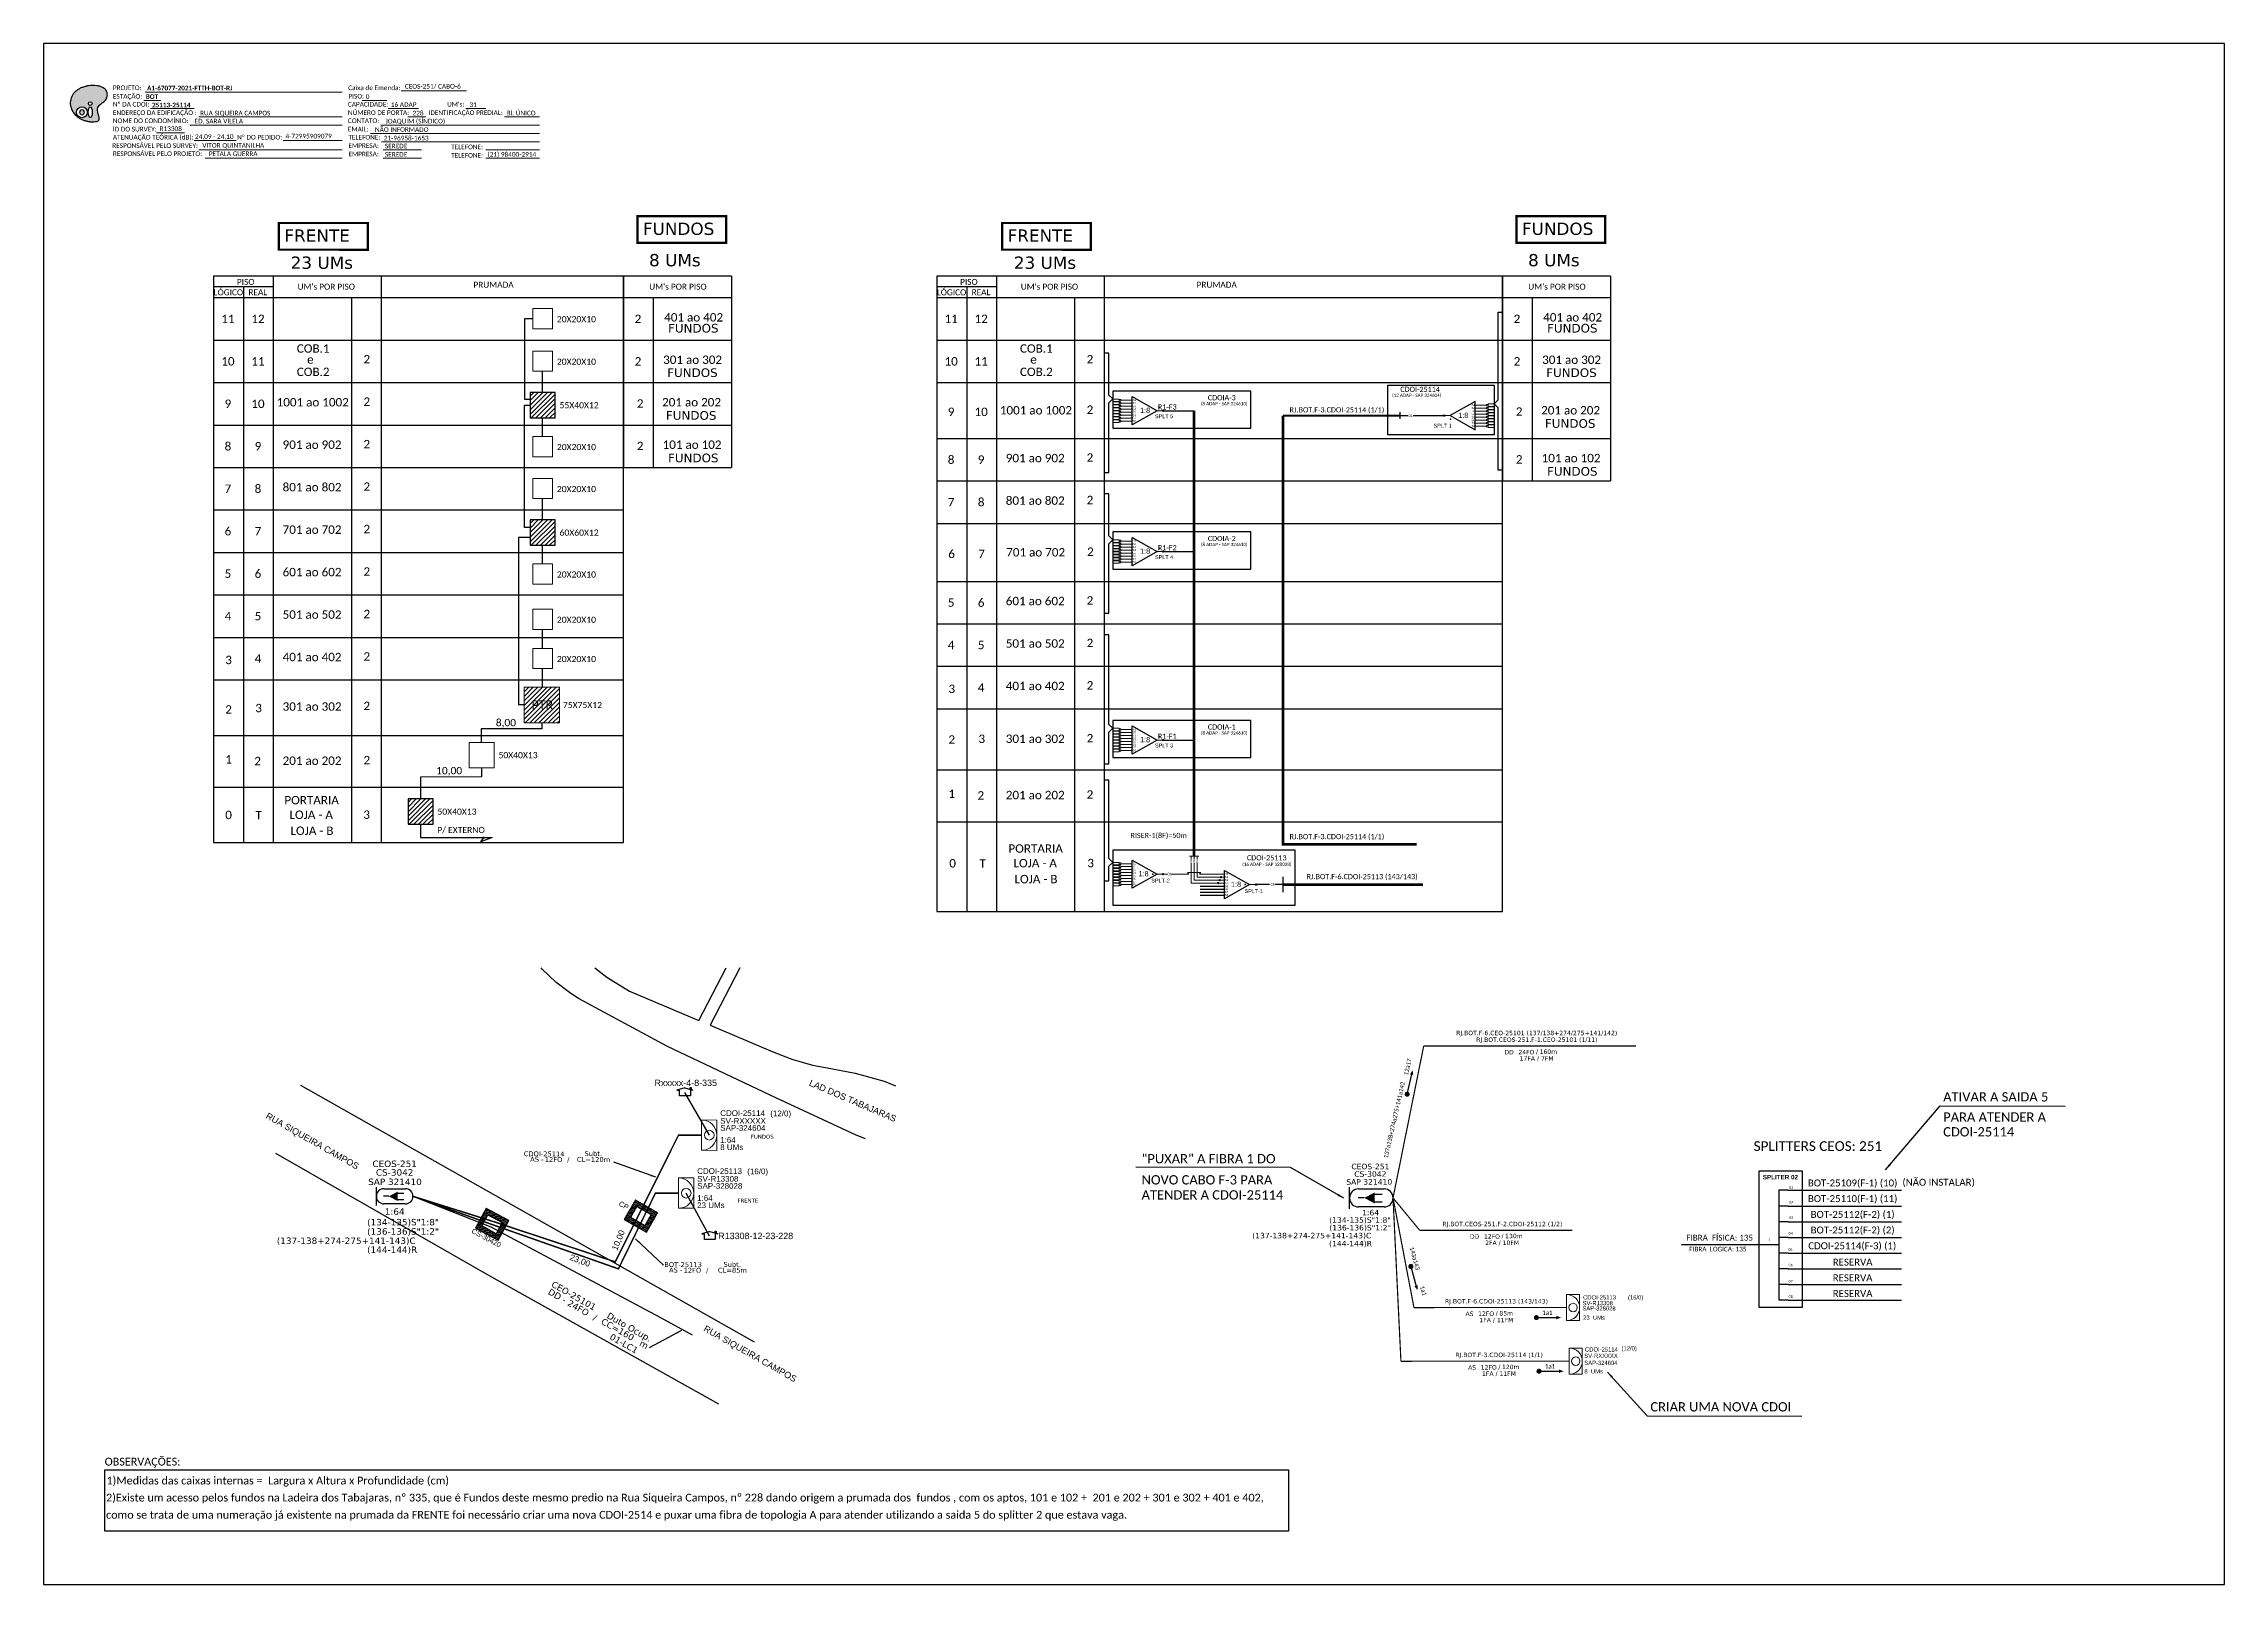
# Model space of a CAD drawing. Extents: x -4 to 837, y 1 to 595.
import ezdxf
from ezdxf.enums import TextEntityAlignment as Align

# ---------------------------------------------------------------- set-up
doc = ezdxf.new("R2010")
doc.units = 0
for name, color, linetype in [('10.1-Caixas Subterrâneas', 5, 'Continuous'), ('20.4-CEOS', 1, 'Continuous'), ('CAP a instalar', 1, 'Continuous'), ('label_cabos', 7, 'Continuous'), ('Legenda', 1, 'Continuous'), ('Metragem', 92, 'Continuous'), ('QUADRA', 94, 'Continuous'), ('SETA', 7, 'Continuous'), ('surveys', 7, 'Continuous'), ('surveys legendas', 7, 'Continuous')]:
    doc.layers.add(name, color=color, linetype=linetype)
for name, color, linetype, lineweight in [("20.0-LEGENDA DOS CDO'S", 1, 'Continuous', 0), ('20.1-CDO_INTERIOR', 1, 'Continuous', 0), ('40.1-ETIQUETAS', 1, 'Continuous', 20), ('Segmento Logradouro Texto', 251, 'Continuous', 0)]:
    doc.layers.add(name, color=color, linetype=linetype, lineweight=lineweight)
doc.layers.add('DROP DE CLIENTE', color=140, linetype='Continuous', plot=False)
doc.layers.add('EXTRA', color=50, linetype='Continuous', plot=False)
doc.styles.add('ARIAL', font='arial.ttf')
doc.styles.add('DIGICADE', font='arial.ttf')
doc.styles.add('MtXpl_Calibri', font='calibri.ttf')
doc.styles.add('siredit', font='verdana.ttf')
doc.styles.add('WMF-Calibri0', font='calibri.ttf')
doc.styles.add('WMF-Calibri1', font='calibrib.ttf')
doc.linetypes.add('FENCELINE1', pattern='A,0.25,-0.1,[133,ltypeshp.shx,S=0.1,R=0,X=-0.1,Y=0],-0.1,1', length=1.45)
doc.linetypes.add('RESERVA', pattern='A,0.5,-0.15,["RESERVA",Standard,S=0.18,R=0,X=0,Y=-0.1],-1.3', length=1.95)
doc.dimstyles.new('CC', dxfattribs={"dimtxt": 1, "dimasz": 2, "dimexe": 0.18, "dimexo": 0.0625, "dimgap": 0.09, "dimtad": 0, "dimdec": 0, "dimrnd": 1, "dimzin": 0, "dimdsep": 46, "dimtxsty": 'siredit', "dimblk": 'NONE', "dimcen": 0, "dimse1": 1, "dimse2": 1, "dimsd1": 1, "dimsd2": 1, "dimclrt": 7, "dimadec": 0, "dimazin": 0, "dimtfac": 1, "dimtdec": 0, "dimtofl": 0, "dimtmove": 0, "dimatfit": 3, "dimfxl": 0, "dimtolj": 1, "dimtzin": 0, "dimarcsym": 0})
doc.dimstyles.new('ISO-25', dxfattribs={"dimtxt": 2.5, "dimasz": 2.5, "dimexe": 1.25, "dimexo": 0.625, "dimtad": 1, "dimtxsty": 'Standard', "dimcen": 2.5, "dimadec": 0, "dimazin": 0, "dimtfac": 1, "dimtmove": 0, "dimatfit": 3, "dimfxl": 0, "dimarcsym": 0})

# ---------------------------------------------------------------- blocks, each defined once
blk = doc.blocks.new('OI')
h = blk.add_hatch(color=40)
edge = h.paths.add_edge_path()
edge.add_spline(control_points=[(4.35, -0.67), (3.92, -0.99), (3.26, -1.5), (2.81, -2.59), (2.9, -3.5), (3.06, -4.27), (3.31, -4.85), (3.37, -5.39), (3.4, -5.88), (3.2, -6.4), (2.54, -6.61), (1.65, -6.63), (0.55, -6.67), (-0.56, -6.42), (-1.61, -6.14), (-2.77, -5.61), (-3.92, -4.77), (-4.89, -3.7), (-5.34, -2.65), (-5.6, -1.94), (-5.85, -0.96), (-5.71, 0.47), (-5.1, 2.02), (-4.14, 3.02), (-3.3, 3.61), (-2.37, 4.16), (-1.36, 4.44), (-0.56, 4.7), (0.79, 4.85), (2.24, 4.97), (3.79, 4.57), (4.67, 4.21), (5.44, 3.65), (5.76, 2.99), (6.03, 2.21), (6.01, 1.46), (5.72, 0.64), (5.31, 0.08), (4.88, -0.38), (4.51, -0.55), (4.35, -0.67)], knot_values=[0, 0, 0, 0, 1.60434, 2.417191, 3.427595, 4.282808, 4.776746, 5.304182, 5.888771, 6.258406, 6.858137, 7.79129, 8.986195, 10.124242, 11.187857, 12.242908, 13.953784, 15.414161, 16.515391, 17.349188, 17.675853, 19.552021, 21.515531, 22.568638, 23.63245, 24.621084, 25.782718, 26.745347, 27.142653, 29.870543, 31.004649, 31.921532, 32.709589, 33.801391, 34.042471, 35.192333, 35.971461, 36.628871, 37.254359, 37.836911, 37.836911, 37.836911, 37.836911], degree=3, periodic=0)
h.paths.add_polyline_path([(1.13, -0.87, -1), (-0.04, -0.87, -1)], flags=16)
edge = h.paths.add_edge_path(flags=16)
edge.add_ellipse((0.56, -3.59), major_axis=(-0.02, 1.71), ratio=0.361305, start_angle=0, end_angle=360)
h.paths.add_polyline_path([(-0.36, -3.62, -1), (-3.8, -3.62, -1)], flags=16)
edge = h.paths.add_edge_path(flags=0)
edge.add_ellipse((-2.08, -3.62), major_axis=(0, 0.885), ratio=0.758294, start_angle=0, end_angle=360)
at = {"color": 40}
for centre, radius in [((-2.08, -3.62), 1.72), ((0.54, -0.87), 0.587)]:
    blk.add_circle(centre, radius, dxfattribs=at)
blk.add_ellipse((-2.08, -3.62), major_axis=(0, 0.885), ratio=0.758294, start_param=-3.141592653589792, end_param=3.141592653589792, dxfattribs=at)
blk.add_ellipse((0.56, -3.59), major_axis=(-0.02, 1.71), ratio=0.361305, dxfattribs=at)
at = {"color": 40, "start_tangent": (-0.800898, -0.598801), "end_tangent": (-0.800898, -0.598801)}
blk.add_spline([(4.35, -0.67), (3.2, -1.78), (2.9, -2.54), (2.92, -3.55), (3.12, -4.38), (3.28, -4.85), (3.37, -5.37), (3.35, -5.95), (3.2, -6.29), (2.66, -6.55), (1.73, -6.63), (0.54, -6.62), (-0.58, -6.41), (-1.6, -6.11), (-2.56, -5.67), (-3.95, -4.67), (-4.89, -3.56), (-5.37, -2.56), (-5.64, -1.78), (-5.72, -1.46), (-5.63, 0.42), (-4.84, 2.22), (-4.13, 2.99), (-3.27, 3.62), (-2.4, 4.09), (-1.3, 4.47), (-0.37, 4.72), (0.02, 4.77), (2.75, 4.8), (3.85, 4.53), (4.69, 4.16), (5.31, 3.68), (5.85, 2.73), (5.93, 2.5), (5.94, 1.35), (5.67, 0.62), (5.29, 0.08), (4.84, -0.36), (4.35, -0.67)], degree=3, dxfattribs=at)
blk = doc.blocks.new('SURVEY_SURVEY')
for p, q in [((0, 0.0000127), (-0.0000126, 0.000009)), ((-0.0000126, 0.000009), (-0.0000086, 0.000009)), ((-0.0000086, 0), (-0.0000086, 0.000009)), ((0.0000086, 0), (-0.0000086, 0)), ((0, 0.0000127), (0.0000126, 0.000009)), ((0.0000084, 0.0000132), (0.0000098, 0.0000132)), ((0.0000084, 0.0000103), (0.0000084, 0.0000132)), ((0.0000126, 0.000009), (0.0000086, 0.000009)), ((0.0000086, 0.000009), (0.0000086, 0)), ((0.0000098, 0.0000132), (0.0000098, 0.0000099))]:
    blk.add_line(p, q)
blk = doc.blocks.new('*X9')
at = {"color": 0, "linetype": 'Continuous'}
for p, q in [((-1.25, 0.34099), (-0.49099, 1.1)), ((-1.25, 0.517767), (-0.667767, 1.1)), ((-1.25, 0.694544), (-0.844544, 1.1)), ((-1.25, 0.87132), (-1.02132, 1.1)), ((-1.25, 1.048097), (-1.198097, 1.1)), ((-1.25, 0.164214), (-0.8035, 0.610714)), ((-1.25, -0.012563), (-0.8035, 0.433937)), ((-1.25, -0.18934), (-0.8035, 0.25716)), ((-1.25, -0.366117), (-0.8035, 0.080383)), ((-0.789214, 0.625), (-0.314214, 1.1)), ((-0.612437, 0.625), (-0.137437, 1.1)), ((-0.43566, 0.625), (0.03934, 1.1)), ((-0.258883, 0.625), (0.216117, 1.1)), ((-0.082107, 0.625), (0.392893, 1.1)), ((0.09467, 0.625), (0.56967, 1.1)), ((0.271447, 0.625), (0.746447, 1.1)), ((0.448223, 0.625), (0.923223, 1.1)), ((0.625, 0.625), (1.1, 1.1)), ((0.801777, 0.625), (1.25, 1.073223)), ((0.8035, 0.449947), (1.25, 0.896447)), ((0.8035, 0.27317), (1.25, 0.71967)), ((0.8035, 0.096393), (1.25, 0.542893)), ((0.8035, -0.080383), (1.25, 0.366117)), ((0.8035, -0.25716), (1.25, 0.18934)), ((0.8035, -0.433937), (1.25, 0.012563)), ((-1.25, -0.542893), (-0.8035, -0.096393)), ((-1.25, -0.71967), (-0.8035, -0.27317)), ((-1.25, -0.896447), (-0.8035, -0.449947)), ((-1.25, -1.073223), (-0.801777, -0.625)), ((-1.1, -1.1), (-0.625, -0.625)), ((-0.923223, -1.1), (-0.448223, -0.625)), ((-0.746447, -1.1), (-0.271447, -0.625)), ((-0.56967, -1.1), (-0.09467, -0.625)), ((-0.392893, -1.1), (0.082107, -0.625)), ((-0.216117, -1.1), (0.258883, -0.625)), ((-0.03934, -1.1), (0.43566, -0.625)), ((0.137437, -1.1), (0.612437, -0.625)), ((0.314214, -1.1), (0.789214, -0.625)), ((0.49099, -1.1), (1.25, -0.34099)), ((0.667767, -1.1), (1.25, -0.517767)), ((0.8035, -0.610714), (1.25, -0.164214)), ((0.844544, -1.1), (1.25, -0.694544)), ((1.02132, -1.1), (1.25, -0.87132)), ((1.198097, -1.1), (1.25, -1.048097))]:
    blk.add_line(p, q, dxfattribs=at)
blk = doc.blocks.new('MANHOLE_MQ')
at = {"color": 0, "linetype": 'Continuous'}
for p, q in [((0.0000062, 0.0000057), (-0.0000063, 0.0000057)), ((-0.0000063, 0.0000057), (-0.0000063, -0.0000053)), ((-0.000004, 0.0000033), (0.000004, 0.0000033)), ((-0.000004, -0.0000029), (-0.000004, 0.0000033)), ((0.000004, 0.0000033), (0.000004, -0.0000029)), ((0.0000062, -0.0000053), (0.0000062, 0.0000057)), ((-0.0000063, -0.0000053), (0.0000062, -0.0000053)), ((0.000004, -0.0000029), (-0.000004, -0.0000029)), ((0.000004, -0.0000029), (0.000004, -0.0000029))]:
    blk.add_line(p, q, dxfattribs=at)
at = {"color": 0, "linetype": 'Continuous', "xscale": 5e-06, "yscale": 5e-06, "zscale": 1e-05}
blk.add_blockref('*X9', (0, 0.0000002), dxfattribs=at)
blk = doc.blocks.new('*U34')
at = {"layer": '20.4-CEOS', "color": 7, "style": 'siredit'}
for tag, p in [('FIBRAS_SPLITTER', (0, 0)), ('FIBRAS_TOP_C', (0, -4.13)), ('RESERVA_FINAIS', (0, -5.46))]:
    blk.add_attdef(tag, p, '', height=1.01, dxfattribs=at)
for tag, p, flags in [('ID_ATIVIDADE', (0, -6.77), 3), ('QTDE', (0, -9.4), 1), ('FATOR', (0, -8.09), 1), ('FID', (0, -10.71), 1)]:
    blk.add_attdef(tag, p, '', height=1.01, dxfattribs=dict(at, flags=flags))
blk = doc.blocks.new('*U32')
at = {"layer": '20.4-CEOS', "color": 7, "style": 'siredit'}
blk.add_attdef('FIBRAS_SPLITTER', (0, 0), '', height=1.01, dxfattribs=at)
for tag, p, flags in [('QTDE', (0, -4.11), 1), ('ID_ATIVIDADE', (0, -1.48), 3), ('FATOR', (0, -2.79), 1), ('FID', (0, -5.42), 1)]:
    blk.add_attdef(tag, p, '', height=1.01, dxfattribs=dict(at, flags=flags))
blk = doc.blocks.new('_None')
blk = doc.blocks.new('Inst CB DT OCUP CFOA-SM-DD-G-24')
at = {"layer": 'label_cabos', "color": 0, "style": 'siredit'}
for tag, flags, p in [('ID_ATIVIDADE', 3, (1.31, 2.67)), ('FATOR', 1, (11.56, 2.55))]:
    blk.add_attdef(tag, text='', height=1, rotation=359.69, dxfattribs=dict(at, flags=flags)).set_placement(p, align=Align.MIDDLE_CENTER)
for tag, p in [('TIPO_CABO', (1.11, 0)), ('DESTINO_CABO', (3.13, 1.26)), ('CABO', (4.69, -0.05)), ('/', (7.71, -0.05)), ('LANCE', (10.41, 0.02)), ('TIPO_CABO', (13.11, 1.24)), ('UND', (16.46, 0)), ('FID', (13.65, -1.41))]:
    blk.add_attdef(tag, text='', height=1, rotation=359.69, dxfattribs=at).set_placement(p, align=Align.MIDDLE_CENTER)
blk.add_attdef('QTDE', (11.93, -0.45), '', height=1, rotation=359.69, dxfattribs=at)
blk = doc.blocks.new('LEGENDA DOS CABOS')
at = {"layer": 'EXTRA', "color": 0, "style": 'siredit'}
for tag, p in [('ID', (4.6, 0.97)), ('XX', (9.03, 0.97))]:
    blk.add_attdef(tag, text='', height=0.48, rotation=359.69, dxfattribs=at).set_placement(p, align=Align.MIDDLE_CENTER)
at = {"layer": 'Legenda', "color": 0, "style": 'siredit'}
for tag, p in [('TIPO_CABO', (1.31, 0)), ('CABO', (4.69, -0.05)), ('/', (6.81, -0.05)), ('METROS', (10.03, -0.05))]:
    blk.add_attdef(tag, text='', height=0.8, rotation=359.69, dxfattribs=at).set_placement(p, align=Align.MIDDLE_CENTER)
blk = doc.blocks.new('ETIQUETA_RS5F')
at = {"layer": '40.1-ETIQUETAS', "color": 0, "style": 'siredit'}
blk.add_text('/', height=1.5, dxfattribs=at).set_placement((1.58, -1.95), align=Align.MIDDLE_RIGHT)
for tag, p in [('ETIQUETA_R_SECUNDARIA', (1.21, 2.1)), ('ETIQUETA_R_PRIMARIA', (1.21, 4.1)), ('F_ATIVAS/F_MORTAS', (1.14, -4.24))]:
    blk.add_attdef(tag, text='', height=1.5, dxfattribs=at).set_placement(p, align=Align.MIDDLE_CENTER)
for tag, p in [('TIPO_CABO', (-6.58, -2.12)), ('CAP_CABO', (0.4, -2.09))]:
    blk.add_attdef(tag, text='', height=1.5, dxfattribs=at).set_placement(p, align=Align.MIDDLE_RIGHT)
for tag, p in [('FUSÃO_1', (0.85, -8.39)), ('FUSÃO_2', (0.85, -10.6)), ('FUSÃO_3', (0.85, -12.93)), ('FUSÃO_4', (0.85, -15.14)), ('FUSÃO_5', (0.85, -17.16))]:
    blk.add_attdef(tag, text='', height=1.5, dxfattribs=at).set_placement(p, align=Align.CENTER)
blk.add_attdef('METROS', text='', height=1.5, dxfattribs=at).set_placement((2.14, -1.95), align=Align.MIDDLE_LEFT)
blk = doc.blocks.new('SPLITTER_')
blk.add_point((0, 0))
at = {"style": 'ARIAL', "flags": 4}
blk.add_attdef('SPLT', (0, -3.26), '', height=1.5, dxfattribs=at)
blk = doc.blocks.new('SPLITTER FUTURO')
blk.add_point((0, 0))
at = {"style": 'ARIAL', "text_generation_flag": 6, "flags": 4}
for tag, p, height in [('SPLT', (-6.22, -4.1), 1.5), ('INSTAL.', (-6.25, -6.09), 1.25)]:
    blk.add_attdef(tag, p, '', height=height, rotation=180, dxfattribs=at)
blk = doc.blocks.new('SPLT_1-8_SC-APC_ESQ')
at = {"color": 3, "lineweight": 0}
for points in [[(2.41, -3.02), (0, -3.02)], [(2.41, -4), (0, -4)], [(2.41, -4.17), (0, -4.17)], [(2.41, -5.16), (0, -5.16)], [(2.41, -5.32), (0, -5.32)], [(2.41, -6.31), (0, -6.31)], [(2.41, -6.48), (0, -6.48)], [(2.41, -7.46), (0, -7.46)], [(2.41, -7.63), (0, -7.63)], [(2.41, -3.02), (2.41, -4)], [(2.41, -4.17), (2.41, -5.16)], [(2.41, -5.32), (2.41, -6.31)], [(2.41, -6.48), (2.41, -7.46)], [(2.41, -7.63), (2.41, -8.62)], [(2.99, -3.51), (7.37, -3.51)], [(7.37, -4.66), (2.99, -4.66)], [(7.37, -5.82), (2.99, -5.82)], [(7.37, -6.97), (2.99, -6.97)], [(7.37, -8.12), (2.99, -8.12)], [(2.41, -8.62), (0, -8.62)], [(2.41, -8.78), (0, -8.78)], [(2.41, -9.77), (0, -9.77)], [(2.41, -9.94), (0, -9.94)], [(2.41, -10.92), (0, -10.92)], [(2.41, -11.09), (0, -11.09)], [(2.41, -12.08), (0, -12.08)], [(2.41, -8.78), (2.41, -9.77)], [(2.41, -9.94), (2.41, -10.92)], [(2.41, -11.09), (2.41, -12.08)], [(7.37, -9.28), (2.99, -9.28)], [(7.37, -10.43), (2.99, -10.43)], [(7.37, -11.58), (2.99, -11.58)]]:
    blk.add_lwpolyline(points, dxfattribs=at)
for points in [[(2.99, -3.22), (2.41, -3.22), (2.41, -3.8), (2.99, -3.8)], [(2.99, -4.38), (2.41, -4.38), (2.41, -4.95), (2.99, -4.95)], [(2.99, -5.53), (2.41, -5.53), (2.41, -6.1), (2.99, -6.1)], [(2.99, -6.68), (2.41, -6.68), (2.41, -7.26), (2.99, -7.26)], [(2.99, -7.84), (2.41, -7.84), (2.41, -8.41), (2.99, -8.41)], [(2.99, -8.99), (2.41, -8.99), (2.41, -9.56), (2.99, -9.56)], [(2.99, -10.14), (2.41, -10.14), (2.41, -10.72), (2.99, -10.72)], [(2.99, -11.3), (2.41, -11.3), (2.41, -11.87), (2.99, -11.87)]]:
    blk.add_lwpolyline(points, close=True, dxfattribs=at)
at = {"color": 1}
blk.add_lwpolyline([(7.37, -2.1), (17.04, -7.55), (7.37, -13), (7.37, -2.1)], dxfattribs=at)
at = {"color": 1, "lineweight": 0}
blk.add_lwpolyline([(17.04, -7.55), (19.26, -7.55)], dxfattribs=at)
at = {"color": 1, "style": 'ARIAL'}
for s, height, p in [('S5', 0.75, (7.55, -8.57)), ('S3', 0.75, (7.55, -6.18)), ('S4', 0.75, (7.55, -7.36)), ('S2', 0.75, (7.56, -4.97)), ('S1', 0.75, (7.7, -3.78)), ('1:8', 2, (10.45, -8.4)), ('S6', 0.75, (7.55, -9.69)), ('S7', 0.75, (7.55, -10.78)), ('S8', 0.75, (7.55, -11.9))]:
    blk.add_text(s, height=height, dxfattribs=at).set_placement(p)
blk = doc.blocks.new('SPLT_1-8_SC-APC')
at = {"color": 1, "lineweight": 0}
blk.add_lwpolyline([(-17.04, -7.55), (-19.26, -7.55)], dxfattribs=at)
at = {"color": 1}
blk.add_lwpolyline([(-7.37, -2.1), (-17.04, -7.55), (-7.37, -13), (-7.37, -2.1)], dxfattribs=at)
at = {"color": 3, "lineweight": 0}
for points in [[(-2.99, -3.51), (-7.37, -3.51)], [(-7.37, -4.66), (-2.99, -4.66)], [(-7.37, -5.82), (-2.99, -5.82)], [(-7.37, -6.97), (-2.99, -6.97)], [(-7.37, -8.12), (-2.99, -8.12)], [(-2.41, -3.02), (-2.41, -4)], [(-2.41, -3.02), (0, -3.02)], [(-2.41, -4), (0, -4)], [(-2.41, -4.17), (-2.41, -5.16)], [(-2.41, -4.17), (0, -4.17)], [(-2.41, -5.16), (0, -5.16)], [(-2.41, -5.32), (-2.41, -6.31)], [(-2.41, -5.32), (0, -5.32)], [(-2.41, -6.31), (0, -6.31)], [(-2.41, -6.48), (-2.41, -7.46)], [(-2.41, -6.48), (0, -6.48)], [(-2.41, -7.46), (0, -7.46)], [(-2.41, -7.63), (-2.41, -8.62)], [(-2.41, -7.63), (0, -7.63)], [(-7.37, -9.28), (-2.99, -9.28)], [(-7.37, -10.43), (-2.99, -10.43)], [(-7.37, -11.58), (-2.99, -11.58)], [(-2.41, -8.62), (0, -8.62)], [(-2.41, -8.78), (-2.41, -9.77)], [(-2.41, -8.78), (0, -8.78)], [(-2.41, -9.77), (0, -9.77)], [(-2.41, -9.94), (-2.41, -10.92)], [(-2.41, -9.94), (0, -9.94)], [(-2.41, -10.92), (0, -10.92)], [(-2.41, -11.09), (-2.41, -12.08)], [(-2.41, -11.09), (0, -11.09)], [(-2.41, -12.08), (0, -12.08)]]:
    blk.add_lwpolyline(points, dxfattribs=at)
for points in [[(-2.99, -3.22), (-2.41, -3.22), (-2.41, -3.8), (-2.99, -3.8)], [(-2.99, -4.38), (-2.41, -4.38), (-2.41, -4.95), (-2.99, -4.95)], [(-2.99, -5.53), (-2.41, -5.53), (-2.41, -6.1), (-2.99, -6.1)], [(-2.99, -6.68), (-2.41, -6.68), (-2.41, -7.26), (-2.99, -7.26)], [(-2.99, -7.84), (-2.41, -7.84), (-2.41, -8.41), (-2.99, -8.41)], [(-2.99, -8.99), (-2.41, -8.99), (-2.41, -9.56), (-2.99, -9.56)], [(-2.99, -10.14), (-2.41, -10.14), (-2.41, -10.72), (-2.99, -10.72)], [(-2.99, -11.3), (-2.41, -11.3), (-2.41, -11.87), (-2.99, -11.87)]]:
    blk.add_lwpolyline(points, close=True, dxfattribs=at)
at = {"color": 1, "style": 'ARIAL'}
for s, height, p in [('1:8', 2, (-13.91, -8.4)), ('S1', 0.75, (-8.74, -3.78)), ('S2', 0.75, (-8.74, -4.97)), ('S3', 0.75, (-8.74, -6.18)), ('S4', 0.75, (-8.74, -7.36)), ('S5', 0.75, (-8.74, -8.57)), ('S6', 0.75, (-8.74, -9.69)), ('S7', 0.75, (-8.74, -10.78)), ('S8', 0.75, (-8.74, -11.9))]:
    blk.add_text(s, height=height, dxfattribs=at).set_placement(p)

msp = doc.modelspace()

# ---------------------------------------------------------------- hatches: boundary and pattern name
h = msp.add_hatch()
h.set_pattern_fill('ANSI31', color=1, scale=10, style=0)
h.set_pattern_definition([(45, (-431.754, 63.02), (-0.8838835, 0.8838835), [])])
h.paths.add_polyline_path([(183.81, 450.98), (193.44, 450.98), (193.44, 460.74), (183.81, 460.74)])
h.paths.add_polyline_path([(186.36, 452.3), (191.95, 452.41)], flags=16)
h = msp.add_hatch(color=3)
h.dxf.hatch_style = 1
edge = h.paths.add_edge_path()
edge.add_arc((427.82, 453.73), 0.242, 0, 360)
h = msp.add_hatch(color=3)
h.dxf.hatch_style = 1
edge = h.paths.add_edge_path()
edge.add_arc((536.34, 451.83), 0.256, 0, 360)
h = msp.add_hatch()
h.set_pattern_fill('ANSI31', color=1, scale=10, style=0)
h.set_pattern_definition([(45, (-431.754, 13.9044), (-0.8838835, 0.8838835), [])])
h.paths.add_polyline_path([(183.81, 401.86), (193.44, 401.86), (193.44, 411.63), (183.81, 411.63)])
h.paths.add_polyline_path([(186.36, 403.19), (191.95, 403.29)], flags=16)
h = msp.add_hatch(color=3)
h.dxf.hatch_style = 1
edge = h.paths.add_edge_path()
edge.add_arc((427.82, 399.44), 0.242, 0, 360)
h = msp.add_hatch()
h.set_pattern_fill('ANSI31', color=1, scale=10, style=0)
h.set_pattern_definition([(45, (-430.1354, -50.5704), (-0.8838835, 0.8838835), [])])
h.paths.add_polyline_path([(181.48, 333.39), (195.06, 333.39), (195.06, 347.15), (181.48, 347.15)])
h.paths.add_polyline_path([(183.49, 337.75), (193.57, 337.75), (193.57, 342.9), (183.49, 342.9)], flags=24)
h = msp.add_hatch(color=3)
h.dxf.hatch_style = 1
edge = h.paths.add_edge_path()
edge.add_arc((427.82, 326.78), 0.242, 0, 360)
h = msp.add_hatch()
h.set_pattern_fill('ANSI31', color=1, scale=10, style=0)
h.set_pattern_definition([(45, (-478.8498, -93.669), (-0.8838835, 0.8838835), [])])
h.paths.add_polyline_path([(136.71, 294.29), (146.34, 294.29), (146.34, 304.05), (136.71, 304.05)])
h.paths.add_polyline_path([(139.27, 295.61), (144.85, 295.72)], flags=16)
h = msp.add_hatch(color=3)
h.dxf.hatch_style = 1
edge = h.paths.add_edge_path()
edge.add_arc((427.82, 275.07), 0.242, 0, 360)
h = msp.add_hatch(color=3)
h.dxf.hatch_style = 1
edge = h.paths.add_edge_path()
edge.add_arc((449.23, 271.62), 0.242, 0, 360)
h = msp.add_hatch(color=3)
h.dxf.hatch_style = 1
edge = h.paths.add_edge_path()
edge.add_arc((449.73, 272.77), 0.242, 0, 360)
h = msp.add_hatch(color=3)
h.dxf.hatch_style = 1
edge = h.paths.add_edge_path()
edge.add_arc((450.23, 273.92), 0.242, 0, 360)
h = msp.add_hatch(color=3)
h.dxf.hatch_style = 1
edge = h.paths.add_edge_path()
edge.add_arc((463.72, 271.04), 0.242, 0, 360)

# ---------------------------------------------------------------- linework, layer by layer
for p, q in [((837.17, 595.26), (-3.83, 595.26)), ((-3.83, 595.26), (-3.83, 1.26)), ((837.17, 1.26), (837.17, 595.26)), ((61.71, 497.34), (261.42, 497.34)), ((340.6, 497.34), (600.41, 497.34)), ((-3.83, 1.26), (837.17, 1.26))]:
    msp.add_line(p, q)
at = {"color": 3}
for p, q in [((188.62, 460.74), (188.62, 468.95)), ((188.62, 443.79), (188.62, 450.98)), ((188.62, 411.63), (188.62, 419.83)), ((188.62, 394.67), (188.62, 401.86)), ((188.62, 362.06), (188.62, 369.45)), ((188.62, 347.15), (188.62, 354.29))]:
    msp.add_line(p, q, dxfattribs=at)
at = {"color": 5}
for p, q in [((427.82, 453.73), (439.84, 453.73)), ((427.82, 399.44), (439.84, 399.44)), ((427.82, 326.78), (439.84, 326.78))]:
    msp.add_line(p, q, dxfattribs=at)
at = {"color": 1}
msp.add_line((519.15, 453.12), (519.15, 450.55), dxfattribs=at)
at = {"color": 5, "lineweight": 0}
msp.add_line((438.07, 281.99), (441.61, 281.99), dxfattribs=at)
at = {"color": 7, "linetype": 'Continuous'}
for p, q in [((665.36, 153.24), (665.36, 110.8)), ((668.79, 153.24), (665.36, 153.24)), ((668.97, 147.1), (665.53, 147.1)), ((668.97, 141.05), (665.53, 141.05)), ((668.97, 134.97), (665.53, 134.97)), ((661.79, 132.3), (665.34, 132.3)), ((668.97, 128.95), (665.53, 128.95)), ((668.97, 122.92), (665.53, 122.92)), ((668.97, 116.88), (665.53, 116.88)), ((668.97, 110.84), (665.53, 110.84))]:
    msp.add_line(p, q, dxfattribs=at)
at = {"color": 10, "linetype": 'Continuous'}
for p, q in [((668.79, 153.24), (712.71, 153.23)), ((668.97, 147.1), (712.71, 147.09)), ((668.97, 141.06), (712.71, 141.05)), ((668.97, 134.98), (712.71, 134.97)), ((668.97, 128.96), (712.71, 128.95)), ((668.97, 122.94), (712.71, 122.92)), ((668.97, 116.89), (712.71, 116.88)), ((668.97, 110.84), (712.71, 110.83))]:
    msp.add_line(p, q, dxfattribs=at)
at = {"color": 1, "linetype": 'Continuous', "lineweight": 60}
msp.add_line((661.79, 132.3), (627.8, 132.19), dxfattribs=at)
at = {"color": 7, "lineweight": 0}
for points in [[(34.76, 573.3), (41.31, 573.3)], [(35.28, 576.58), (111.25, 576.58)], [(119.05, 573.34), (128.53, 573.34)], [(134.09, 577.07), (159.22, 577.07)], [(37.42, 570.23), (54.25, 570.23)], [(52.58, 563.88), (111.25, 563.88)], [(55.99, 566.99), (111.25, 566.99)], [(126.21, 563.88), (187.44, 563.88)], [(129.1, 570.23), (140.71, 570.23)], [(136.68, 566.99), (143.62, 566.99)], [(159.04, 570.23), (166.7, 570.23)], [(173.85, 566.99), (187.41, 566.99)], [(39.74, 560.82), (50.52, 560.82)], [(54.28, 557.85), (70.36, 557.85)], [(88.51, 557.85), (111.27, 557.85)], [(122.17, 560.64), (187.44, 560.64)], [(126.46, 557.41), (187.44, 557.41)], [(55.99, 554.29), (111.25, 554.29)], [(58.48, 551.06), (111.25, 551.06)], [(127.07, 554.29), (141.86, 554.29)], [(127.07, 551.06), (141.86, 551.06)], [(166.67, 554.29), (187.44, 554.29)], [(166.67, 551.06), (187.44, 551.06)], [(428.06, 275.07), (429.45, 275.07)], [(431.05, 275.07), (437.87, 275.07)], [(437.87, 275.07), (437.31, 275.7), (438.81, 275.7)], [(441.94, 275.07), (442.49, 275.7), (438.81, 275.7)], [(451.61, 275.07), (441.94, 275.07)], [(451.61, 271.62), (449.23, 271.62)], [(451.61, 272.77), (449.73, 272.77)], [(451.61, 273.92), (450.23, 273.92)]]:
    msp.add_lwpolyline(points, dxfattribs=at)
for points in [[(61.71, 505.56), (61.71, 287.31)], [(61.71, 287.31), (219.83, 287.31), (219.83, 505.56)], [(261.42, 505.56), (61.71, 505.56)], [(84.86, 287.31), (84.86, 505.56)], [(126.45, 287.31), (126.45, 505.56)], [(219.83, 505.56), (219.83, 431.85)], [(261.42, 505.56), (261.42, 431.85)], [(340.6, 505.56), (340.6, 260.73)], [(600.41, 505.56), (340.6, 505.56)], [(340.6, 260.73), (558.82, 260.73), (558.82, 505.56)], [(363.75, 260.73), (363.75, 505.56)], [(405.34, 260.73), (405.34, 505.56)], [(558.82, 505.56), (558.82, 426.68)], [(600.41, 505.56), (600.41, 426.68)], [(73.28, 501.45), (73.28, 287.31)], [(114.88, 497.34), (114.88, 287.31)], [(231.41, 431.85), (231.41, 497.34)], [(352.17, 501.45), (352.17, 260.73)], [(393.77, 497.34), (393.77, 260.73)], [(570.39, 426.68), (570.39, 497.34)], [(61.71, 480.97), (261.42, 480.97)], [(340.6, 480.97), (600.41, 480.97)], [(61.71, 464.59), (261.42, 464.59)], [(340.6, 464.59), (600.41, 464.59)], [(61.71, 448.22), (261.42, 448.22)], [(340.6, 443.05), (600.41, 443.05)], [(61.71, 431.85), (261.42, 431.85)], [(340.6, 426.68), (600.41, 426.68)], [(61.71, 415.48), (219.83, 415.48)], [(340.6, 410.31), (558.82, 410.31)], [(61.71, 399.11), (219.83, 399.11)], [(340.6, 387.95), (558.82, 387.95)], [(61.71, 382.73), (219.83, 382.73)], [(340.6, 371.58), (558.82, 371.58)], [(61.71, 366.36), (219.83, 366.36)], [(340.6, 355.21), (558.82, 355.21)], [(61.71, 349.99), (219.83, 349.99)], [(340.6, 338.84), (558.82, 338.84)], [(61.71, 328.54), (219.83, 328.54)], [(340.6, 315.29), (558.82, 315.29)], [(61.71, 308.56), (219.83, 308.56)], [(340.6, 295.3), (558.82, 295.3)]]:
    msp.add_lwpolyline(points)
at = {"color": 0}
for points in [[(84.86, 501.45), (61.71, 501.45)], [(363.75, 501.45), (340.6, 501.45)]]:
    msp.add_lwpolyline(points, dxfattribs=at)
at = {"color": 3}
for points in [[(184.79, 489.21), (181.56, 489.21), (181.56, 458.2), (183.81, 458.2)], [(558.82, 430.87), (557.17, 430.87), (557.17, 454.85), (555.6, 456.36), (557.17, 457.87), (557.17, 491.75), (558.82, 491.75)], [(405.34, 429.96), (406.99, 429.96), (406.99, 456.75), (408.56, 458.26), (406.99, 459.77), (406.99, 475.92), (405.34, 475.92)], [(183.81, 408.65), (181.65, 408.65), (181.65, 455.86), (183.81, 455.86)], [(519.15, 451.83), (522.31, 451.83)], [(524.38, 451.83), (536.34, 451.83)], [(405.34, 375.67), (406.99, 375.67), (406.99, 402.46), (408.56, 403.97), (406.99, 405.48), (406.99, 421.63), (405.34, 421.63)], [(183.81, 404.84), (179.33, 404.84), (179.33, 340.53), (181.48, 340.53)], [(405.34, 317.65), (406.99, 317.65), (406.99, 329.8), (408.56, 331.31), (406.99, 332.81), (406.99, 367.29), (405.34, 367.29)], [(188.27, 333.39), (188.27, 331.03), (164.93, 331.03), (164.93, 325.85)], [(165.07, 316.08), (165.07, 312.53), (141.53, 312.51), (141.54, 304.05)], [(405.34, 272.43), (406.99, 272.43), (406.99, 278.09), (408.56, 279.6), (406.99, 281.11), (406.99, 311.25), (405.34, 311.25)], [(468.95, 271.04), (463.72, 271.04)], [(474.19, 271.05), (471.03, 271.05)]]:
    msp.add_lwpolyline(points, dxfattribs=at)
at = {"lineweight": 0}
for points in [[(192.45, 493.09), (184.79, 493.09), (184.79, 485.32), (192.45, 485.32)], [(192.45, 476.72), (184.79, 476.72), (184.79, 468.95), (192.45, 468.95)], [(192.45, 443.79), (184.79, 443.79), (184.79, 436.02), (192.45, 436.02)], [(192.45, 427.6), (184.79, 427.6), (184.79, 419.83), (192.45, 419.83)], [(192.45, 394.67), (184.79, 394.67), (184.79, 386.91), (192.45, 386.91)], [(192.45, 377.22), (184.79, 377.22), (184.79, 369.45), (192.45, 369.45)], [(192.45, 362.06), (184.79, 362.06), (184.79, 354.29), (192.45, 354.29)], [(169.89, 325.85), (160.26, 325.85), (160.26, 316.08), (169.89, 316.08)]]:
    msp.add_lwpolyline(points, close=True, dxfattribs=at)
at = {"color": 1}
for points in [[(514.51, 463.58), (555.6, 463.58), (555.6, 444.47), (514.51, 444.47)], [(193.44, 460.74), (183.81, 460.74), (183.81, 450.98), (193.44, 450.98)], [(461.69, 461.27), (408.56, 461.27), (408.56, 446.96), (461.69, 446.96)], [(193.44, 411.63), (183.81, 411.63), (183.81, 401.86), (193.44, 401.86)], [(461.69, 406.99), (408.56, 406.99), (408.56, 392.67), (461.69, 392.67)], [(461.69, 334.32), (408.56, 334.32), (408.56, 320.01), (461.69, 320.01)], [(146.34, 304.05), (136.71, 304.05), (136.71, 294.29), (146.34, 294.29)], [(478.82, 284.28), (408.56, 284.28), (408.56, 263.16), (478.82, 263.16)]]:
    msp.add_lwpolyline(points, close=True, dxfattribs=at)
at = {"color": 5, "const_width": 1}
msp.add_lwpolyline([(439.84, 281.99), (439.84, 453.73)], dxfattribs=at)
at = {"color": 1, "const_width": 1}
for points in [[(474.1, 451.84), (474.1, 286.59), (525.72, 286.59)], [(528.08, 271.05), (474.19, 271.05)]]:
    msp.add_lwpolyline(points, dxfattribs=at)
at = {"color": 1}
msp.add_lwpolyline([(474.1, 451.84, 0.8, 0.8, 0), (519.15, 451.83, 0.8, 0.8, 0)], format="xyseb", dxfattribs=at)
at = {"color": 1, "lineweight": 0}
msp.add_lwpolyline([(181.48, 347.15), (195.06, 347.15), (195.06, 333.39), (181.48, 333.39)], close=True, dxfattribs=at)
at = {"color": 1}
for points in [[(141.55, 294.29), (141.55, 289.18), (169.18, 289.18)], [(164.76, 287.59), (166.17, 289.42)], [(169.18, 289.18), (164.76, 287.59)], [(415.93, 280.52), (425.59, 275.07), (415.93, 269.62), (415.93, 280.52)], [(451.61, 276.49), (461.27, 271.04), (451.61, 265.59), (451.61, 276.49)], [(474.19, 268.13), (474.19, 273.98)]]:
    msp.add_lwpolyline(points, dxfattribs=at)
at = {"color": 3, "lineweight": 0}
for points in [[(410.97, 279.6), (408.56, 279.6)], [(410.97, 278.62), (408.56, 278.62)], [(410.97, 278.45), (408.56, 278.45)], [(410.97, 279.6), (410.97, 278.62)], [(410.97, 278.45), (410.97, 277.46)], [(411.55, 279.11), (415.93, 279.11)], [(415.93, 277.96), (411.55, 277.96)], [(410.97, 277.46), (408.56, 277.46)], [(410.97, 277.3), (408.56, 277.3)], [(410.97, 276.31), (408.56, 276.31)], [(410.97, 276.14), (408.56, 276.14)], [(410.97, 275.16), (408.56, 275.16)], [(410.97, 274.99), (408.56, 274.99)], [(410.97, 274), (408.56, 274)], [(410.97, 273.84), (408.56, 273.84)], [(410.97, 272.85), (408.56, 272.85)], [(410.97, 272.68), (408.56, 272.68)], [(410.97, 271.7), (408.56, 271.7)], [(410.97, 271.53), (408.56, 271.53)], [(410.97, 270.54), (408.56, 270.54)], [(410.97, 277.3), (410.97, 276.31)], [(410.97, 276.14), (410.97, 275.16)], [(410.97, 274.99), (410.97, 274)], [(410.97, 273.84), (410.97, 272.85)], [(410.97, 272.68), (410.97, 271.7)], [(410.97, 271.53), (410.97, 270.54)], [(415.93, 276.8), (411.55, 276.8)], [(415.93, 275.65), (411.55, 275.65)], [(415.93, 274.5), (411.55, 274.5)], [(415.93, 273.34), (411.55, 273.34)], [(415.93, 272.19), (411.55, 272.19)], [(415.93, 271.04), (411.55, 271.04)]]:
    msp.add_lwpolyline(points, dxfattribs=at)
for points in [[(411.55, 279.4), (410.97, 279.4), (410.97, 278.82), (411.55, 278.82)], [(411.55, 278.24), (410.97, 278.24), (410.97, 277.67), (411.55, 277.67)], [(411.55, 277.09), (410.97, 277.09), (410.97, 276.52), (411.55, 276.52)], [(411.55, 275.94), (410.97, 275.94), (410.97, 275.36), (411.55, 275.36)], [(411.55, 274.78), (410.97, 274.78), (410.97, 274.21), (411.55, 274.21)], [(411.55, 273.63), (410.97, 273.63), (410.97, 273.06), (411.55, 273.06)], [(411.55, 272.48), (410.97, 272.48), (410.97, 271.9), (411.55, 271.9)], [(411.55, 271.32), (410.97, 271.32), (410.97, 270.75), (411.55, 270.75)]]:
    msp.add_lwpolyline(points, close=True, dxfattribs=at)
at = {"color": 5, "lineweight": 0}
for points in [[(438.69, 281.99), (438.69, 280.7)], [(448.99, 271.62), (438.69, 271.62), (438.69, 279.28)], [(439.84, 281.99), (439.84, 280.7)], [(449.49, 272.77), (439.84, 272.77), (439.84, 279.27)], [(441, 281.99), (441, 280.7)], [(449.99, 273.92), (441, 273.92), (441, 279.28)]]:
    msp.add_lwpolyline(points, dxfattribs=at)
at = {"color": 1, "lineweight": 0}
for points in [[(425.59, 275.07), (427.82, 275.07)], [(461.27, 271.04), (463.5, 271.04)]]:
    msp.add_lwpolyline(points, dxfattribs=at)
at = {"color": 8, "linetype": 'RESERVA', "ltscale": 4}
for points in [[(442.22, 270.46), (451.61, 270.46)], [(442.22, 269.31), (451.61, 269.31)], [(442.22, 268.16), (451.61, 268.16)], [(442.22, 267), (451.61, 267)]]:
    msp.add_lwpolyline(points, dxfattribs=at)
at = {"const_width": 0.977, "elevation": -0.98}
for points in [[(521.91, 189.75, 1), (522.12, 190.7, 1)], [(523.32, 124.31, 1), (523.58, 123.37, 1)]]:
    msp.add_lwpolyline(points, format="xyb", close=True, dxfattribs=at)
at = {"color": 7}
msp.add_lwpolyline([(657.57, 108.09), (674.46, 108.09), (674.46, 160.51), (657.57, 160.51)], close=True, dxfattribs=at)
at = {"const_width": 0.977}
for points in [[(571.35, 104.11, 1), (572.33, 104.11, 1)], [(572.37, 83.43, 1), (573.34, 83.43, 1)]]:
    msp.add_lwpolyline(points, format="xyb", close=True, dxfattribs=at)
at = {"color": 0}
msp.add_lwpolyline([(19.73, 45.46), (476.25, 45.46), (476.25, 21.75), (19.73, 21.75)], close=True, dxfattribs=at)
at = {"color": 3}
for centre, radius in [((427.82, 453.73), 0.242), ((536.34, 451.83), 0.256), ((427.82, 399.44), 0.242), ((427.82, 326.78), 0.242), ((427.82, 275.07), 0.242), ((449.23, 271.62), 0.242), ((449.73, 272.77), 0.242), ((450.23, 273.92), 0.242), ((463.72, 271.04), 0.242)]:
    msp.add_circle(centre, radius, dxfattribs=at)
at = {"layer": '20.1-CDO_INTERIOR', "color": 1, "lineweight": 18}
for points in [[(255.78, 168.59), (255.78, 180.28), (249.94, 180.29), (249.93, 168.6)], [(246.89, 146.24), (246.89, 157.93), (241.05, 157.93), (241.04, 146.24)], [(588.52, 102.93), (588.52, 113.03), (583.48, 113.03), (583.48, 102.93)], [(589.54, 82.25), (589.54, 92.35), (584.49, 92.35), (584.49, 82.25)]]:
    msp.add_lwpolyline(points, close=True, dxfattribs=at)
for centre, radius in [((252.86, 174.44), 1.87), ((243.97, 152.08), 1.87), ((586, 107.98), 1.62), ((587.02, 87.3), 1.62)]:
    msp.add_circle(centre, radius, dxfattribs=at)
for centre, radius, start, end in [((249.93, 174.44), 5.84, 269.97241, 89.97241), ((241.04, 152.09), 5.84, 269.97241, 89.97241), ((583.48, 107.98), 5.05, 270, 90), ((584.49, 87.3), 5.05, 270, 90)]:
    msp.add_arc(centre, radius, start, end, dxfattribs=at)
at = {"layer": '20.4-CEOS', "color": 5}
for p, q in [((127.43, 153.8), (135.67, 153.8)), ((503.29, 153.73), (513.08, 153.73)), ((135.67, 147.93), (127.43, 147.93)), ((513.08, 146.76), (503.29, 146.76))]:
    msp.add_line(p, q, dxfattribs=at)
for points in [[(124.5, 147.33), (124.5, 154.41)], [(132.53, 152.03), (135.03, 152.03)], [(499.8, 146.04), (499.8, 154.45)], [(509.34, 151.63), (512.31, 151.63)], [(129.28, 150.87), (127.3, 150.87)], [(132.53, 149.59), (135.03, 149.59)], [(505.48, 150.24), (503.13, 150.24)], [(509.34, 148.73), (512.31, 148.73)]]:
    msp.add_lwpolyline(points, dxfattribs=at)
for points in [[(129.28, 150.87, 0, 3.62, 0), (132.68, 150.87, 3.62, 3.62, 0)], [(505.48, 150.24, 0, 4.31, 0), (509.52, 150.24, 4.31, 4.31, 0)]]:
    msp.add_lwpolyline(points, format="xyseb", dxfattribs=at)
for centre, radius, start, end in [((127.43, 150.87), 2.94, 90, 270), ((135.67, 150.87), 2.94, 270, 90), ((503.29, 150.24), 3.49, 90, 270), ((513.08, 150.24), 3.49, 270, 90)]:
    msp.add_arc(centre, radius, start, end, dxfattribs=at)
at = {"layer": 'CAP a instalar', "color": 7, "ltscale": 5}
for p, q in [((138.61, 150.86), (168.63, 139.08)), ((168.63, 139.08), (168.63, 139.08)), ((168.63, 139.08), (168.63, 139.08)), ((168.63, 139.08), (168.63, 139.08)), ((168.63, 139.08), (233.85, 104.26)), ((233.85, 104.26), (233.85, 104.26)), ((233.85, 104.26), (246.33, 97.47))]:
    msp.add_line(p, q, dxfattribs=at)
at = {"layer": 'CAP a instalar', "color": 7, "linetype": 'Continuous', "ltscale": 5, "const_width": 0.876}
for points in [[(86.9, 526.11), (121.15, 526.1), (121.15, 515.81), (86.9, 515.82)], [(225.17, 528.73), (259.42, 528.72), (259.41, 518.43), (225.17, 518.44)], [(365.79, 526.11), (400.04, 526.1), (400.04, 515.81), (365.79, 515.82)], [(564.16, 528.73), (598.4, 528.72), (598.4, 518.43), (564.15, 518.44)]]:
    msp.add_lwpolyline(points, close=True, dxfattribs=at)
at = {"layer": 'CAP a instalar', "color": 7, "ltscale": 7, "const_width": 0.456}
for points in [[(528.39, 208.83), (516.56, 150.24)], [(528.39, 208.83), (610.2, 208.83)]]:
    msp.add_lwpolyline(points, dxfattribs=at)
at = {"layer": 'CAP a instalar', "color": 1, "linetype": 'FENCELINE1', "ltscale": 7}
for points, const_width in [([(138.61, 150.87), (169.41, 141.2), (216.62, 125.6), (241.01, 174.44), (249.93, 174.44)], 0.562), ([(138.61, 150.86), (169.48, 139.86), (217.83, 122.91), (232.11, 152.09), (241.04, 152.09)], 0.562), ([(524.63, 107.97), (516.56, 150.25)], 0.456), ([(519.61, 87.28), (516.56, 150.24)], 0.456), ([(524.63, 107.97), (583.48, 107.98)], 0.456), ([(519.61, 87.28), (584.49, 87.3)], 0.456)]:
    msp.add_lwpolyline(points, dxfattribs=dict(at, const_width=const_width))
at = {"layer": 'CAP a instalar', "color": 8, "ltscale": 7, "const_width": 0.456}
for points in [[(526.85, 137.76), (516.56, 150.25)], [(526.85, 137.76), (585.7, 137.78)]]:
    msp.add_lwpolyline(points, dxfattribs=at)
at = {"layer": 'DROP DE CLIENTE', "linetype": 'Continuous'}
for points in [[(243.31, 190.86), (252.86, 174.44)], [(252.92, 135.46), (243.97, 152.08)]]:
    msp.add_lwpolyline(points, dxfattribs=at)
at = {"layer": 'QUADRA'}
for points in [[(313.12, 173.04), (309.54, 174.46), (278.5, 188.79), (236.79, 208.65), (202.4, 227.12), (199.49, 229.02), (193.71, 233.45), (188.46, 238.42), (188.01, 238.94)], [(208.69, 238.94), (213.41, 235.37), (222.16, 229.98), (248.85, 218.65), (259.39, 238.94)], [(208.69, 238.94), (213.41, 235.37), (222.16, 229.98), (248.85, 218.65), (259.39, 238.94)], [(264.72, 238.94), (253.22, 216.8), (277.1, 206.66), (284.71, 203.7), (292.62, 201.48), (297.68, 200.49), (309.14, 198.4), (320.31, 195.21), (324.73, 193.46)], [(264.72, 238.94), (253.22, 216.8), (277.1, 206.66), (284.71, 203.7), (292.62, 201.48), (297.68, 200.49), (309.14, 198.4), (320.31, 195.21), (324.73, 193.46)], [(95.2, 193.67), (270.19, 94.73)], [(256.51, 70.68), (167.92, 120.38), (85.68, 167.32)], [(256.51, 70.68), (167.92, 120.38), (85.68, 167.32)]]:
    msp.add_lwpolyline(points, dxfattribs=at)
at = {"layer": 'SETA', "elevation": -0.98}
for points in [[(522.02, 190.22), (523.88, 198.41)], [(522.02, 190.22), (523.88, 198.41)], [(523.45, 123.84), (525.66, 115.74)], [(523.45, 123.84), (525.66, 115.74)]]:
    msp.add_lwpolyline(points, dxfattribs=at)
at = {"layer": 'SETA'}
for points in [[(571.84, 104.11), (580.24, 104.11)], [(572.85, 83.43), (581.25, 83.43)]]:
    msp.add_lwpolyline(points, dxfattribs=at)
for points in [[(523.08, 197.9, -0.98), (524.11, 199.51, -0.98), (524.35, 197.62, -0.98)], [(523.08, 197.9, -0.98), (524.11, 199.51, -0.98), (524.35, 197.62, -0.98)], [(526.12, 116.56, -0.98), (525.96, 114.66, -0.98), (524.86, 116.22, -0.98)], [(526.12, 116.56, -0.98), (525.96, 114.66, -0.98), (524.86, 116.22, -0.98)], [(579.57, 104.77), (581.36, 104.12), (579.57, 103.47)], [(580.58, 84.09), (582.37, 83.44), (580.58, 82.79)]]:
    msp.add_solid(points, dxfattribs=at)

# ---------------------------------------------------------------- block references
at = {"color": 7, "xscale": 1.213923925163967, "yscale": 1.213923925163967, "zscale": 1.213923925163967, "rotation": 0.1532896023949059}
msp.add_blockref('OI', (13.47, 573.2), dxfattribs=at)
for p in [(408.56, 461.27), (408.56, 406.99), (408.56, 334.32)]:
    msp.add_blockref('SPLT_1-8_SC-APC_ESQ', p)
ref = msp.add_blockref('SPLITTER FUTURO', (426.35, 454.94), dxfattribs=dict(xscale=-1))
ref.add_attrib('SPLT', 'SPLT 5', (424.78, 450.85), dxfattribs={"height": 1.5, "rotation": 180, "style": 'ARIAL', "text_generation_flag": 6})
at = {"color": 3}
msp.add_blockref('SPLT_1-8_SC-APC', (555.6, 459.38), dxfattribs=at)
ref = msp.add_blockref('SPLITTER_', (538.73, 450.46), dxfattribs=dict(xscale=-1))
ref.add_attrib('SPLT', 'SPLT 1', (532.2, 447.2), dxfattribs={"height": 1.5, "style": 'ARIAL'})
ref = msp.add_blockref('SPLITTER FUTURO', (426.35, 400.65), dxfattribs=dict(xscale=-1))
ref.add_attrib('SPLT', 'SPLT 4', (424.78, 396.56), dxfattribs={"height": 1.5, "rotation": 180, "style": 'ARIAL', "text_generation_flag": 6})
ref = msp.add_blockref('SPLITTER FUTURO', (426.35, 327.99), dxfattribs=dict(xscale=-1))
ref.add_attrib('SPLT', 'SPLT 3', (424.78, 323.9), dxfattribs={"height": 1.5, "rotation": 180, "style": 'ARIAL', "text_generation_flag": 6})
ref = msp.add_blockref('SPLITTER_', (423.91, 275.07))
ref.add_attrib('SPLT', 'SPLT-2', (423.36, 271.81), dxfattribs={"height": 1.5, "style": 'ARIAL'})
ref = msp.add_blockref('SPLITTER_', (459.59, 271.04))
ref.add_attrib('SPLT', 'SPLT-1', (459.31, 267.78), dxfattribs={"height": 1.5, "style": 'ARIAL'})
at = {"color": 0, "lineweight": 0}
ref = msp.add_blockref('Inst CB DT OCUP CFOA-SM-DD-G-24', (192.37, 113.63), dxfattribs=dict(at, xscale=2.463789098520377, yscale=2.463789098520377, zscale=2.463789098520377, rotation=330.634538964531))
ref.add_attrib('DESTINO_CABO', 'CEO-25101', dxfattribs={"layer": 'label_cabos', "color": 0, "height": 2.464, "rotation": 330.32455, "style": 'siredit'}).set_placement((200.62, 112.56), align=Align.MIDDLE_CENTER)
ref.add_attrib('TIPO_CABO', 'Duto Ocup.', dxfattribs={"layer": 'label_cabos', "color": 0, "height": 2.464, "rotation": 330.32455, "style": 'siredit'}).set_placement((222.02, 100.46), align=Align.MIDDLE_CENTER)
ref.add_attrib('/', '/', dxfattribs={"layer": 'label_cabos', "color": 0, "height": 2.46, "rotation": 330.32455, "style": 'siredit'}).set_placement((208.87, 104.2), align=Align.MIDDLE_CENTER)
ref.add_attrib('FID', '01-LC1', dxfattribs={"layer": 'label_cabos', "color": 0, "height": 2.464, "rotation": 330.32455, "style": 'siredit'}).set_placement((219.97, 94.1), align=Align.MIDDLE_CENTER)
ref.add_attrib('LANCE', 'CC=', dxfattribs={"layer": 'label_cabos', "color": 0, "height": 2.464, "rotation": 330.32455, "style": 'siredit'}).set_placement((214.75, 101.1), align=Align.MIDDLE_CENTER)
ref.add_attrib('UND', 'm', dxfattribs={"layer": 'label_cabos', "color": 0, "height": 2.46, "rotation": 330.32455, "style": 'siredit'}).set_placement((227.72, 93.74), align=Align.MIDDLE_CENTER)
ref.add_attrib('CABO', '24FO', dxfattribs={"layer": 'label_cabos', "color": 0, "height": 2.464, "rotation": 330.32455, "style": 'siredit'}).set_placement((202.37, 107.85), align=Align.MIDDLE_CENTER)
ref.add_attrib('TIPO_CABO', 'DD - ', dxfattribs={"layer": 'label_cabos', "color": 0, "height": 2.464, "rotation": 330.32455, "style": 'siredit'}).set_placement((194.75, 112.27), align=Align.MIDDLE_CENTER)
ref.add_attrib('QTDE', '160', (217.43, 98.24), dxfattribs={"layer": 'label_cabos', "color": 0, "height": 2.464, "rotation": 330.32455, "style": 'siredit'})
at = {"layer": '10.1-Caixas Subterrâneas', "color": 30, "yscale": 787889.0901543248, "zscale": 787889.0901543248}
for p, xscale, rotation in [((169.2, 140.23), 787889.0901543247, 151.8356355969847), ((226.57, 143.36), 787889.0901543248, 150.4457399006633)]:
    msp.add_blockref('MANHOLE_MQ', p, dxfattribs=dict(at, xscale=xscale, rotation=rotation))
at = {"layer": '20.4-CEOS', "color": 0, "lineweight": 0}
ref = msp.add_blockref('*U34', (120.93, 139.66), dxfattribs=dict(at, xscale=2.463789098520378, yscale=2.463789098520378, zscale=2.463789098520378))
ref.add_attrib('FIBRAS_SPLITTER', '(134-135)S"1:8"', (120.93, 139.66), dxfattribs={"color": 7, "height": 2.4876, "style": 'siredit'})
ref.add_attrib('FIBRAS_TOP_C', '(137-138+274-275+141-143)C', (86.1, 132.49), dxfattribs={"color": 7, "height": 2.4876, "style": 'siredit'})
ref.add_attrib('RESERVA_FINAIS', '(144-144)R', (120.93, 129.04), dxfattribs={"color": 7, "height": 2.488, "style": 'siredit'})
at = {"layer": '20.4-CEOS', "color": 0, "lineweight": 0, "xscale": 2.463789098520378, "yscale": 2.463789098520378, "zscale": 2.463789098520378}
msp.add_blockref('*U32', (120.93, 136.07), dxfattribs=at).add_auto_attribs({'FIBRAS_SPLITTER': '(136-136)S"1:2"'})
at = {"layer": '40.1-ETIQUETAS', "color": 7}
ref = msp.add_blockref('ETIQUETA_RS5F', (570.66, 208.85), dxfattribs=dict(at, xscale=1.13972604364864, yscale=1.13972604364864, zscale=1.13972604364864))
ref.add_attrib('ETIQUETA_R_PRIMARIA', 'RJ.BOT.F-6.CEO-25101 (137/138+274/275+141/142)', dxfattribs={"color": 0, "height": 1.7096, "style": 'siredit'}).set_placement((571.97, 213.84), align=Align.MIDDLE_CENTER)
ref.add_attrib('ETIQUETA_R_SECUNDARIA', 'RJ.BOT.CEOS-251.F-1.CEO-25101 (1/11)', dxfattribs={"color": 0, "height": 1.7096, "style": 'siredit'}).set_placement((572.01, 211.25), align=Align.MIDDLE_CENTER)
ref.add_attrib('TIPO_CABO', 'DD', dxfattribs={"color": 0, "height": 1.71, "style": 'siredit'}).set_placement((563.12, 206.44), align=Align.MIDDLE_RIGHT)
ref.add_attrib('CAP_CABO', '24FO', dxfattribs={"color": 0, "height": 1.71, "style": 'siredit'}).set_placement((571.08, 206.47), align=Align.MIDDLE_RIGHT)
ref.add_attrib('METROS', '160m', dxfattribs={"color": 0, "height": 1.71, "style": 'siredit'}).set_placement((573.07, 206.63), align=Align.MIDDLE_LEFT)
ref.add_attrib('F_ATIVAS/F_MORTAS', '17FA / 7FM', dxfattribs={"color": 0, "height": 1.71, "style": 'siredit'}).set_placement((571.93, 204.02), align=Align.MIDDLE_CENTER)
at = {"layer": '40.1-ETIQUETAS', "color": 8}
ref = msp.add_blockref('ETIQUETA_RS5F', (557.36, 137.8), dxfattribs=dict(at, xscale=1.13972604364864, yscale=1.13972604364864, zscale=1.13972604364864))
ref.add_attrib('ETIQUETA_R_SECUNDARIA', 'RJ.BOT.CEOS-251.F-2.CDOI-25112 (1/2)', dxfattribs={"color": 0, "height": 1.7096, "style": 'siredit'}).set_placement((558.71, 140.19), align=Align.MIDDLE_CENTER)
ref.add_attrib('TIPO_CABO', 'DD', dxfattribs={"color": 0, "height": 1.71, "style": 'siredit'}).set_placement((549.82, 135.38), align=Align.MIDDLE_RIGHT)
ref.add_attrib('CAP_CABO', '12FO', dxfattribs={"color": 0, "height": 1.71, "style": 'siredit'}).set_placement((557.78, 135.41), align=Align.MIDDLE_RIGHT)
ref.add_attrib('METROS', '130m', dxfattribs={"color": 0, "height": 1.71, "style": 'siredit'}).set_placement((559.77, 135.57), align=Align.MIDDLE_LEFT)
ref.add_attrib('F_ATIVAS/F_MORTAS', '2FA / 10FM', dxfattribs={"color": 0, "height": 1.71, "style": 'siredit'}).set_placement((558.63, 132.96), align=Align.MIDDLE_CENTER)
at = {"layer": '40.1-ETIQUETAS', "color": 1}
ref = msp.add_blockref('ETIQUETA_RS5F', (555.14, 108), dxfattribs=dict(at, xscale=1.13972604364864, yscale=1.13972604364864, zscale=1.13972604364864))
ref.add_attrib('ETIQUETA_R_PRIMARIA', 'RJ.BOT.F-6.CDOI-25113 (143/143)', dxfattribs={"color": 0, "height": 1.7096, "style": 'siredit'}).set_placement((556.45, 110.4), align=Align.MIDDLE_CENTER)
ref.add_attrib('TIPO_CABO', 'AS', dxfattribs={"color": 0, "height": 1.71, "style": 'siredit'}).set_placement((547.6, 105.59), align=Align.MIDDLE_RIGHT)
ref.add_attrib('CAP_CABO', '12FO', dxfattribs={"color": 0, "height": 1.71, "style": 'siredit'}).set_placement((555.56, 105.61), align=Align.MIDDLE_RIGHT)
ref.add_attrib('METROS', '85m', dxfattribs={"color": 0, "height": 1.71, "style": 'siredit'}).set_placement((557.55, 105.77), align=Align.MIDDLE_LEFT)
ref.add_attrib('F_ATIVAS/F_MORTAS', '1FA / 11FM', dxfattribs={"color": 0, "height": 1.71, "style": 'siredit'}).set_placement((556.41, 103.16), align=Align.MIDDLE_CENTER)
ref = msp.add_blockref('ETIQUETA_RS5F', (556.16, 87.32), dxfattribs=dict(at, xscale=1.13972604364864, yscale=1.13972604364864, zscale=1.13972604364864))
ref.add_attrib('ETIQUETA_R_PRIMARIA', 'RJ.BOT.F-3.CDOI-25114 (1/1)', dxfattribs={"color": 0, "height": 1.7096, "style": 'siredit'}).set_placement((557.46, 89.72), align=Align.MIDDLE_CENTER)
ref.add_attrib('TIPO_CABO', 'AS', dxfattribs={"color": 0, "height": 1.71, "style": 'siredit'}).set_placement((548.62, 84.91), align=Align.MIDDLE_RIGHT)
ref.add_attrib('CAP_CABO', '12FO', dxfattribs={"color": 0, "height": 1.71, "style": 'siredit'}).set_placement((556.57, 84.93), align=Align.MIDDLE_RIGHT)
ref.add_attrib('METROS', '120m', dxfattribs={"color": 0, "height": 1.71, "style": 'siredit'}).set_placement((558.56, 85.09), align=Align.MIDDLE_LEFT)
ref.add_attrib('F_ATIVAS/F_MORTAS', '1FA / 11FM', dxfattribs={"color": 0, "height": 1.71, "style": 'siredit'}).set_placement((557.42, 82.48), align=Align.MIDDLE_CENTER)
at = {"layer": 'label_cabos', "color": 0, "lineweight": 0}
ref = msp.add_blockref('LEGENDA DOS CABOS', (181.22, 164.16), dxfattribs=dict(at, xscale=1.881878482794817, yscale=1.881878482794817, zscale=1.881878482794817))
ref.add_attrib('ID', 'CDOI-25114', dxfattribs={"color": 0, "height": 1.882, "rotation": 359.69001, "style": 'siredit'}).set_placement((189.2, 167.23), align=Align.MIDDLE_CENTER)
ref.add_attrib('CABO', '12FO', dxfattribs={"color": 0, "height": 1.882, "rotation": 359.69001, "style": 'siredit'}).set_placement((192.82, 165.06), align=Align.MIDDLE_CENTER)
ref.add_attrib('METROS', 'CL=120m', dxfattribs={"color": 0, "height": 1.882, "rotation": 359.69001, "style": 'siredit'}).set_placement((208.24, 165.06), align=Align.MIDDLE_CENTER)
ref.add_attrib('XX', 'Subt.', dxfattribs={"color": 0, "height": 1.882, "rotation": 359.69001, "style": 'siredit'}).set_placement((208.15, 167.31), align=Align.MIDDLE_CENTER)
ref.add_attrib('/', '/', dxfattribs={"color": 0, "height": 1.88, "rotation": 359.69001, "style": 'siredit'}).set_placement((198.52, 165.06), align=Align.MIDDLE_CENTER)
ref.add_attrib('TIPO_CABO', 'AS -', dxfattribs={"color": 0, "height": 1.882, "rotation": 359.69001, "style": 'siredit'}).set_placement((186.38, 165.14), align=Align.MIDDLE_CENTER)
ref = msp.add_blockref('LEGENDA DOS CABOS', (234.79, 121.46), dxfattribs=dict(at, xscale=1.881878482794817, yscale=1.881878482794817, zscale=1.881878482794817))
ref.add_attrib('ID', 'BOT-25113', dxfattribs={"color": 0, "height": 1.882, "rotation": 359.69001, "style": 'siredit'}).set_placement((242.77, 124.53), align=Align.MIDDLE_CENTER)
ref.add_attrib('CABO', '12FO', dxfattribs={"color": 0, "height": 1.882, "rotation": 359.69001, "style": 'siredit'}).set_placement((246.39, 122.35), align=Align.MIDDLE_CENTER)
ref.add_attrib('METROS', 'CL=85m', dxfattribs={"color": 0, "height": 1.882, "rotation": 359.69001, "style": 'siredit'}).set_placement((261.81, 122.35), align=Align.MIDDLE_CENTER)
ref.add_attrib('XX', 'Subt.', dxfattribs={"color": 0, "height": 1.882, "rotation": 359.69001, "style": 'siredit'}).set_placement((261.71, 124.61), align=Align.MIDDLE_CENTER)
ref.add_attrib('/', '/', dxfattribs={"color": 0, "height": 1.88, "rotation": 359.69001, "style": 'siredit'}).set_placement((252.08, 122.35), align=Align.MIDDLE_CENTER)
ref.add_attrib('TIPO_CABO', 'AS -', dxfattribs={"color": 0, "height": 1.882, "rotation": 359.69001, "style": 'siredit'}).set_placement((239.94, 122.44), align=Align.MIDDLE_CENTER)
at = {"layer": 'surveys', "color": 255, "xscale": 246378.9098520378, "yscale": 246378.9098520378, "zscale": 246378.9098520378}
for p in [(243.48, 189.61), (253.09, 134.21)]:
    msp.add_blockref('SURVEY_SURVEY', p, dxfattribs=at)

# ---------------------------------------------------------------- texts
at = {"color": 7, "lineweight": 0, "style": 'WMF-Calibri0'}
for s, height, p in [('PROJETO:', 1.793, (22.88, 577.33)), ('ESTAÇÃO:', 1.793, (22.88, 574.05)), ('Nº DA CDOI:', 1.7927, (22.88, 570.98)), ('CAPACIDADE:', 1.7927, (113.52, 570.98)), ('Caixa de Emenda:', 1.7927, (113.63, 577.33)), ('PISO:', 1.793, (113.7, 574.09)), ("UM's:", 1.793, (151.77, 570.98)), ('ENDEREÇO DA EDIFICAÇÃO :', 1.7927, (22.88, 567.74)), ('NOME DO CONDOMÍNIO:', 1.7927, (22.88, 564.63)), ('CONTATO:', 1.793, (113.52, 564.63)), ('NÚMERO DE PORTA:', 1.7927, (113.52, 567.74)), ('IDENTIFICAÇÃO PREDIAL:', 1.7927, (144.61, 567.74)), ('RESPONSÁVEL PELO SURVEY:', 1.7927, (22.63, 555.04)), ('ATENUAÇÃO TEÓRICA (dB):', 1.7927, (22.88, 558.28)), ('ID DO SURVEY:', 1.7927, (22.88, 561.39)), ('Nº DO PEDIDO:', 1.7927, (70.8, 558.28)), ('EMAIL:', 1.793, (113.52, 561.39)), ('TELEFONE:', 1.793, (113.71, 558.28)), ('EMPRESA:', 1.793, (113.71, 555.04)), ('TELEFONE:', 1.793, (153.31, 554.54)), ('RESPONSÁVEL PELO PROJETO:', 1.7927, (22.88, 551.93)), ('EMPRESA:', 1.793, (113.71, 551.8)), ('TELEFONE:', 1.793, (153.31, 551.3))]:
    msp.add_text(s, height=height, dxfattribs=at).set_placement(p)
at = {"color": 7}
for s, height, style, p in [('BOT', 1.793, 'WMF-Calibri1', (35.56, 573.95)), ('A1-67077-2021-FTTH-BOT-RJ', 1.7927, 'WMF-Calibri1', (36.07, 577.23)), ('0', 1.79, 'WMF-Calibri0', (120.4, 573.94)), (' 16 ADAP', 1.793, 'WMF-Calibri0', (129.45, 570.85)), ('CEOS-251/ CABO-6', 1.7927, 'WMF-Calibri0', (135.49, 577.91)), ('31', 1.793, 'WMF-Calibri0', (160.39, 570.83)), ('R13308', 1.793, 'WMF-Calibri0', (40.9, 561.56)), ('ED. SARA VILELA', 1.7927, 'WMF-Calibri0', (54.36, 564.48)), ('RUA SIQUEIRA CAMPOS', 1.7927, 'WMF-Calibri0', (56.5, 567.58)), ('JOAQUIM (SÍNDICO)', 1.7927, 'WMF-Calibri0', (127.99, 564.48)), ('228', 1.793, 'WMF-Calibri0', (138.46, 567.59)), ('Bl. ÚNICO', 1.793, 'WMF-Calibri0', (174.74, 567.59)), ('24,09 - 24,10', 1.7927, 'WMF-Calibri0', (54.56, 558.52)), ('VITOR QUINTANILHA', 1.7927, 'WMF-Calibri0', (57.39, 555.13)), ('4-72995909079', 1.7927, 'WMF-Calibri0', (89.45, 558.69)), ('NÃO INFORMADO', 1.7927, 'WMF-Calibri0', (123.95, 561.24)), ('21-96958-1653', 1.7927, 'WMF-Calibri0', (127.37, 557.95)), ('SEREDE', 1.793, 'WMF-Calibri0', (127.77, 554.89)), ('PETALA GUERRA', 1.7927, 'WMF-Calibri0', (59.88, 551.9)), ('SEREDE', 1.793, 'WMF-Calibri0', (127.77, 551.66)), ('(21) 98400-2914', 1.7927, 'WMF-Calibri0', (167.37, 551.66)), ('20X20X10', 2.373, 'WMF-Calibri0', (194.1, 487.84)), ('401 ao 402', 3.24, 'WMF-Calibri0', (235.48, 488.13)), ('401 ao 402', 3.24, 'WMF-Calibri0', (574.46, 488.13)), ('COB.1 ', 3.24, 'WMF-Calibri0', (93.81, 476.1)), ('COB.1 ', 3.24, 'WMF-Calibri0', (372.7, 476.1)), (' e ', 3.24, 'WMF-Calibri0', (96.64, 471.87)), ('20X20X10', 2.373, 'WMF-Calibri0', (194.1, 471.46)), ('301 ao 302', 3.24, 'WMF-Calibri0', (235.08, 471.76)), (' e ', 3.24, 'WMF-Calibri0', (375.53, 471.87)), ('301 ao 302', 3.24, 'WMF-Calibri0', (574.06, 471.76)), ('COB.2', 3.24, 'WMF-Calibri0', (93.81, 467.1)), ('COB.2', 3.24, 'WMF-Calibri0', (372.7, 467.1)), ('1001 ao 1002', 3.24, 'WMF-Calibri0', (86.03, 455.39)), ('55X40X12', 2.373, 'WMF-Calibri0', (195.14, 454.67)), ('201 ao 202', 3.24, 'WMF-Calibri0', (234.68, 455.39)), ('1001 ao 1002', 3.24, 'WMF-Calibri0', (364.92, 452.29)), ('201 ao 202', 3.24, 'WMF-Calibri0', (573.67, 452.29)), ('901 ao 902', 3.24, 'WMF-Calibri0', (88.33, 439.02)), ('20X20X10', 2.373, 'WMF-Calibri0', (194.1, 438.54)), ('101 ao 102', 3.24, 'WMF-Calibri0', (234.88, 439.02)), ('901 ao 902', 3.24, 'WMF-Calibri0', (367.22, 433.85)), ('101 ao 102', 3.24, 'WMF-Calibri0', (573.86, 433.85)), ('801 ao 802', 3.24, 'WMF-Calibri0', (88.33, 422.65)), ('20X20X10', 2.373, 'WMF-Calibri0', (194.1, 422.35)), ('801 ao 802', 3.24, 'WMF-Calibri0', (367.22, 417.47)), ('701 ao 702', 3.24, 'WMF-Calibri0', (88.33, 406.27)), ('60X60X12', 2.373, 'WMF-Calibri0', (195.14, 405.55)), ('701 ao 702', 3.24, 'WMF-Calibri0', (367.38, 397.54)), ('601 ao 602', 3.24, 'WMF-Calibri0', (88.33, 389.9)), ('20X20X10', 2.373, 'WMF-Calibri0', (194.1, 389.42)), ('601 ao 602', 3.24, 'WMF-Calibri0', (367.22, 378.75)), ('501 ao 502', 3.24, 'WMF-Calibri0', (88.33, 373.53)), ('20X20X10', 2.373, 'WMF-Calibri0', (194.1, 371.96)), ('501 ao 502', 3.24, 'WMF-Calibri0', (367.22, 362.38)), ('401 ao 402', 3.24, 'WMF-Calibri0', (88.33, 357.16)), ('20X20X10', 2.373, 'WMF-Calibri0', (194.1, 356.81)), ('401 ao 402', 3.24, 'WMF-Calibri0', (367.22, 346.01)), ('301 ao 302', 3.24, 'WMF-Calibri0', (88.33, 338.07)), ('PTR', 3.433, 'WMF-Calibri0', (184.35, 338.62)), ('75X75X12', 2.373, 'WMF-Calibri0', (196.44, 339.08)), ('301 ao 302', 3.24, 'WMF-Calibri0', (367.22, 325.64)), ('201 ao 202', 3.24, 'WMF-Calibri0', (88.33, 317.19)), ('50X40X13', 2.373, 'WMF-Calibri0', (171.59, 319.77)), ('PORTARIA', 3.24, 'WMF-Calibri0', (89.02, 301.97)), ('201 ao 202', 3.24, 'WMF-Calibri0', (367.22, 303.94)), ('LOJA - A', 3.24, 'WMF-Calibri0', (90.98, 296.34)), ('50X40X13', 2.373, 'WMF-Calibri0', (148.04, 297.98)), ('LOJA - B', 3.24, 'WMF-Calibri0', (91.36, 290.19)), ('P/ EXTERNO', 2.373, 'WMF-Calibri0', (147.97, 290.92)), ('PORTARIA', 3.24, 'WMF-Calibri0', (368.23, 283.32)), ('LOJA - A', 3.24, 'WMF-Calibri0', (370.19, 277.69)), ('LOJA - B', 3.24, 'WMF-Calibri0', (370.58, 271.54))]:
    msp.add_text(s, height=height, dxfattribs=dict(at, style=style)).set_placement(p)
at = {"color": 7, "style": 'WMF-Calibri1'}
msp.add_text('25113-25114', height=1.7927, dxfattribs=at).set_placement((45.38, 570.69), align=Align.CENTER)
at = {"color": 0, "style": 'WMF-Calibri0'}
for s, p in [('  LÓGICO', (60.13, 498.23)), ('     PISO', (66.67, 502.26)), ('    REAL', (71.89, 498.28)), ("UM's POR PISO", (94.1, 500.4)), ('PRUMADA', (161.92, 501.14)), ("UM's POR PISO", (229.72, 500.4)), ('  LÓGICO', (339.02, 498.23)), ('     PISO', (345.56, 502.26)), ('    REAL', (350.78, 498.28)), ("UM's POR PISO", (372.99, 500.4)), ('PRUMADA', (440.81, 501.14)), ("UM's POR PISO", (568.71, 500.4))]:
    msp.add_text(s, height=2.3, dxfattribs=at).set_placement(p)
at = {"color": 1}
for s, height, style, p in [('CDOI-25114', 2, 'WMF-Calibri0', (519.37, 460.98)), ('CDOIA-3', 2, 'WMF-Calibri0', (445.15, 457.76)), ('RJ.BOT.F-3.CDOI-25114 (1/1)', 2, 'WMF-Calibri0', (476.65, 453.07)), ('CDOIA-2', 2, 'WMF-Calibri0', (445.15, 403.47)), ('CDOIA-1', 2, 'WMF-Calibri0', (445.15, 330.81)), ('RJ.BOT.F-3.CDOI-25114 (1/1)', 2, 'WMF-Calibri0', (476.65, 288.55)), ('S2', 0.75, 'ARIAL', (416.02, 277.65)), ('S1', 0.75, 'ARIAL', (416.16, 278.84)), ('CDOI-25113', 2, 'WMF-Calibri0', (460.22, 280.38)), ('S3', 0.75, 'ARIAL', (416.02, 276.44)), ('S5', 0.75, 'ARIAL', (416.01, 274.05)), ('S6', 0.75, 'ARIAL', (416.02, 272.93)), ('S7', 0.75, 'ARIAL', (416.02, 271.84)), ('S8', 0.75, 'ARIAL', (416.01, 270.72)), ('S4', 0.75, 'ARIAL', (416.02, 275.26)), ('1:8', 2, 'ARIAL', (418.4, 274.22)), ('S3', 0.75, 'ARIAL', (451.7, 272.41)), ('S5', 0.75, 'ARIAL', (451.69, 270.02)), ('S6', 0.75, 'ARIAL', (451.7, 268.9)), ('S2', 0.75, 'ARIAL', (451.7, 273.62)), ('S4', 0.75, 'ARIAL', (451.7, 271.23)), ('S1', 0.75, 'ARIAL', (451.84, 274.8)), ('1:8', 2, 'ARIAL', (454.08, 270.19)), ('RJ.BOT.F-6.CDOI-25113 (143/143)', 2, 'WMF-Calibri0', (483.2, 273.13)), ('S7', 0.75, 'ARIAL', (451.7, 267.8)), ('S8', 0.75, 'ARIAL', (451.69, 266.68)), ('ATIVAR A SAIDA 5', 3.5862, 'WMF-Calibri0', (728.72, 187.42)), ('CDOI-25114', 3.586, 'WMF-Calibri0', (728.72, 173.94)), ('PARA ATENDER A ', 3.5862, 'WMF-Calibri0', (728.72, 179.63)), ('"PUXAR" A FIBRA 1 DO', 3.5862, 'WMF-Calibri0', (419.59, 163.58)), ('ATENDER A CDOI-25114', 3.5862, 'WMF-Calibri0', (419.59, 149.62)), ('NOVO CABO F-3 PARA', 3.5862, 'WMF-Calibri0', (419.59, 155.43)), ('CDOI-25114(F-3) (1)', 2.6804, 'MtXpl_Calibri', (676.7, 130.45)), ('CRIAR UMA NOVA CDOI', 3.5862, 'WMF-Calibri0', (615.8, 67.92))]:
    msp.add_text(s, height=height, dxfattribs=dict(at, style=style)).set_placement(p)
at = {"color": 5, "style": 'WMF-Calibri0'}
for s, p in [('R1-F3', (425.89, 454.2)), ('R1-F2', (425.89, 399.92)), ('R1-F1', (425.89, 327.25)), ('RISER-1(8F)=50m', (415.32, 288.98))]:
    msp.add_text(s, height=2, dxfattribs=at).set_placement(p)
at = {"color": 1, "style": 'WMF-Calibri0'}
for s, p in [('(8 ADAP - SAP 324610)', (451.46, 455.84)), ('(12 ADAP - SAP 324604)', (525.68, 459.06)), ('(8 ADAP - SAP 324610)', (451.46, 401.55)), ('(8 ADAP - SAP 324610)', (451.46, 328.89)), ('(16 ADAP - SAP 328028)', (467.9, 278.23))]:
    msp.add_text(s, height=1.25, dxfattribs=at).set_placement(p, align=Align.CENTER)
at = {"style": 'ARIAL'}
for p in [(523.31, 451.83), (430.38, 275.11), (470.14, 271.1)]:
    msp.add_text('01', height=1, dxfattribs=at).set_placement(p, align=Align.MIDDLE_CENTER)
for s, p in [('03', (438.62, 279.96)), ('02', (439.78, 279.96)), ('01', (440.98, 279.96))]:
    msp.add_text(s, height=0.75, rotation=90, dxfattribs=at).set_placement(p, align=Align.MIDDLE_CENTER)
for s, style, p in [('OBSERVAÇÕES:', 'WMF-Calibri0', (19.71, 47.08)), ('1)Medidas das caixas internas =  Largura x Altura x Profundidade (cm)', 'MtXpl_Calibri', (20.4, 39.78)), ('2)Existe um acesso pelos fundos na Ladeira dos Tabajaras, nº 335, que é Fundos deste mesmo predio na Rua Siqueira Campos, nº 228 dando origem a prumada dos  fundos , com os aptos, 101 e 102 +  201 e 202 + 301 e 302 + 401 e 402,', 'MtXpl_Calibri', (20.25, 33.21)), ('como se trata de uma numeração já existente na prumada da FRENTE foi necessário criar uma nova CDOI-2514 e puxar uma fibra de topologia A para atender utilizando a saida 5 do splitter 2 que estava vaga. ', 'MtXpl_Calibri', (20.25, 26.58))]:
    msp.add_text(s, height=3, dxfattribs=dict(style=style)).set_placement(p)
at = {"color": 0, "char_height": 1.6716, "width": 24.7789, "attachment_point": 5}
for s, insert, rotation in [('\\C7;\\fCalibri|b0|i0|c0|p34;12a17', (522.21, 200.76, -0.98), 77.19298), ('{\\fCalibri|b0|i0|c0|p34;\\C7;137a138+274a275+141a142}', (517.05, 180.3, -0.98), 77.19298), ('\\C7;\\fCalibri|b0|i0|c0|p34;143a143', (524.93, 126.89, -0.98), 285.2459), ('\\C7;\\fCalibri|b0|i0|c0|p34;1a1', (528.23, 114.45, -0.98), 285.2459)]:
    msp.add_mtext(s, dxfattribs=dict(at, insert=insert, rotation=rotation))
at = {"attachment_point": 5}
for s, insert, char_height, width in [('\\C7;\\fCalibri|b0|i0|c0|p34;SPLITTERS CEOS: 251', (680.4, 170.21, -0.54), 3.7402, 56.9969), ('\\C10;\\fArial|b1|i0|c0|p34;\\H1x;SPLITER 02', (665.94, 158.24), 1.7347, 16.8848), ('\\C7;\\fArial|b0|i0|;\\H1.0273588255048;01 ', (670.11, 154.36), 1.7347, 3.4788), ('\\pt24.12383;{\\fCalibri|b0|i0|c0|p34;\\C7;BOT-25109(F-1) (10)}', (693.81, 155.72), 2.6804, 39.9748), ('\\pt24.12383;{\\fCalibri|b0|i0|c0|p34;\\C7;BOT-25110(F-1) (11)}', (693.81, 149.68), 2.6804, 39.9748), ('\\pt49.37685;{\\fCalibri|b0|i0|c0|p34;\\C7;(NÃO INSTALAR)}', (726.98, 155.99), 2.6804, 39.9748), ('\\C7;\\fArial|b0|i0|;\\H1.0273588255048;02 ', (670.06, 148.49), 1.7347, 3.6723), ('\\C7;\\fArial|b0|i0|;\\H1.0273588255048;03 ', (670.06, 142.58), 1.7347, 3.377), ('\\pt24.12383;{\\fCalibri|b0|i0|c0|p34;\\C7;BOT-25112(F-2) (1)}', (693.81, 143.6), 2.6804, 39.9748), ('\\C7;\\fCalibri|b0|i0|c0|p34;FIBRA  FÍSICA: 135', (642.53, 134.89), 2.2337, 33.7697), ('\\C7;\\fArial|b0|i0|;\\H1.0273588255048;1', (661.63, 134.09), 1.7347, 1.7182), ('\\C7;\\fArial|b0|i0|;\\H1.0273588255048;04 ', (669.91, 136.58), 1.7347, 3.6723), ('\\pt24.12383;{\\fCalibri|b0|i0|c0|p34;\\C7;BOT-25112(F-2) (2)}', (693.81, 137.58), 2.6804, 39.9748), ('\\C7;\\fCalibri|b0|i0|c0|p34;FIBRA  LOGICA: 135', (641.85, 130.5), 1.787, 33.7697), ('\\C7;\\fArial|b0|i0|;\\H1.0273588255048;05 ', (669.78, 130.31), 1.7347, 4.5165), ('\\pt24.12383;{\\fCalibri|b0|i0|c0|p34;\\C7;RESERVA}', (693.81, 125.48), 2.6804, 39.9748), ('\\C7;\\fArial|b0|i0|;\\H1.0273588255048;06 ', (669.91, 124.32), 1.7347, 3.6723), ('\\C7;\\fArial|b0|i0|;\\H1.0273588255048;07 ', (669.91, 118.1), 1.7347, 3.6723), ('\\pt24.12383;{\\fCalibri|b0|i0|c0|p34;\\C7;RESERVA}', (693.8, 119.43), 2.6804, 39.9748), ('\\C7;\\fArial|b0|i0|;\\H1.0273588255048;08 ', (669.91, 112.19), 1.7347, 3.6723), ('\\pt24.12383;{\\fCalibri|b0|i0|c0|p34;\\C7;RESERVA}', (693.8, 113.38), 2.6804, 39.9748)]:
    msp.add_mtext(s, dxfattribs=dict(at, insert=insert, char_height=char_height, width=width))
at = {"color": 0, "char_height": 1.6716, "width": 24.7789, "attachment_point": 5}
for insert in [(576.09, 105.99), (577.11, 85.31)]:
    msp.add_mtext('\\C7;\\fCalibri|b0|i0|c0|p34;1a1', dxfattribs=dict(at, insert=insert))
at = {"color": 7, "style": 'WMF-Calibri0'}
for tag, flags, p in [('11', 4, (67.25, 489.16)), ('12', 4, (78.83, 489.16)), ('2', 4, (225.38, 489.16)), ('11', 4, (346.14, 489.16)), ('12', 4, (357.72, 489.16)), ('2', 4, (564.36, 489.16)), ('10', 4, (67.25, 472.78)), ('11', 4, (78.83, 472.78)), ('2', 4, (120.8, 473.6)), ('2', 4, (225.38, 472.78)), ('10', 4, (346.14, 472.78)), ('11', 4, (357.72, 472.78)), ('2', 4, (399.69, 473.6)), ('2', 4, (564.36, 472.78)), ('9', 4, (67.25, 456.41)), ('10', 4, (78.83, 456.41)), ('2', 4, (120.8, 457.23)), ('2', 4, (226.21, 456.52)), ('9', 4, (346.14, 453.31)), ('10', 4, (357.72, 453.31)), ('2', 4, (399.69, 454.13)), ('2', 4, (565.2, 453.42)), ('8', 4, (67.25, 440.04)), ('9', 4, (78.83, 440.04)), ('2', 4, (120.8, 440.86)), ('2', 4, (226.21, 440.15)), ('2', 4, (399.69, 435.69)), ('8', 4, (346.14, 434.87)), ('9', 4, (357.72, 434.87)), ('2', 4, (565.2, 434.98)), ('7', 4, (67.25, 423.67)), ('8', 4, (78.83, 423.67)), ('2', 4, (120.8, 424.49)), ('2', 4, (399.69, 419.32)), ('7', 4, (346.14, 418.5)), ('8', 4, (357.72, 418.5)), ('6', 4, (67.25, 407.3)), ('7', 4, (78.83, 407.29)), ('2', 4, (120.8, 408.12)), ('6', 4, (346.31, 398.56)), ('7', 4, (357.88, 398.56)), ('2', 4, (399.86, 399.38)), ('5', 4, (67.25, 390.92)), ('6', 4, (78.83, 390.92)), ('2', 4, (120.8, 391.74)), ('5', 4, (346.14, 379.77)), ('6', 4, (357.72, 379.77)), ('2', 4, (399.69, 380.59)), ('4', 4, (67.25, 374.55)), ('5', 4, (78.83, 374.55)), ('2', 4, (120.8, 375.37)), ('4', 4, (346.14, 363.4)), ('5', 4, (357.72, 363.4)), ('2', 4, (399.69, 364.22)), ('3', 4, (67.5, 357.66)), ('4', 4, (78.83, 358.18)), ('2', 4, (120.8, 359)), ('3', 4, (346.39, 346.51)), ('4', 4, (357.72, 347.02)), ('2', 4, (399.69, 347.85)), ('2', 4, (67.5, 338.57)), ('3', 4, (79.07, 339.09)), ('2', 4, (120.8, 339.91)), ('2', 4, (346.39, 326.98)), ('3', 4, (357.96, 327.25)), ('2', 4, (399.69, 327.48)), ('1', 4, (67.5, 319.32)), ('2', 4, (78.69, 318.67)), ('2', 4, (120.8, 319.03)), ('1', 4, (346.39, 306.07)), ('2', 4, (357.58, 305.42)), ('2', 4, (399.69, 305.78)), ('0', 4, (67.5, 297.91)), ('T', 12, (79.07, 297.84)), ('3', 4, (120.73, 297.98)), ('0', 4, (346.72, 279.26)), ('T', 12, (358.29, 279.19)), ('3', 4, (399.95, 279.33))]:
    msp.add_attdef(tag, text='XX', height=3.24, dxfattribs=dict(at, flags=flags)).set_placement(p, align=Align.MIDDLE_CENTER)
at = {"color": 3, "style": 'WMF-Calibri0', "flags": 4}
for tag, p in [('8,00', (174.45, 333.49)), ('10,00', (152.55, 314.99))]:
    msp.add_attdef(tag, text='XX', height=2.824, dxfattribs=at).set_placement(p, align=Align.MIDDLE_CENTER)
at = {"layer": '10.1-Caixas Subterrâneas', "color": 30, "style": 'ARIAL'}
for s, rotation, p in [('CP', 330.44574, (217.76, 147.47)), ('CS-30420', 331.83564, (160.99, 136.9))]:
    msp.add_text(s, height=1.971, rotation=rotation, dxfattribs=at).set_placement(p)
at = {"layer": "20.0-LEGENDA DOS CDO'S", "color": 1, "style": 'ARIAL'}
for s, p in [('SAP-324604', (257.11, 176.13)), ('SV-RXXXXX', (257.12, 178.84)), ('CDOI-25114', (257.11, 181.84)), ('8 UMs', (257.09, 168.69)), ('CDOI-25113', (248.22, 159.49)), ('SAP-328028', (248.22, 153.77)), ('SV-R13308', (248.23, 156.49)), ('23 UMs', (248.2, 146.33))]:
    msp.add_text(s, height=2.2, rotation=359.97241, dxfattribs=at).set_placement(p)
at = {"layer": "20.0-LEGENDA DOS CDO'S", "color": 1, "linetype": 'Continuous', "style": 'ARIAL'}
for s, p in [('(12/0)', (276.41, 181.73)), ('1:64', (257.09, 171.48)), ('(16/0)', (267.52, 159.38)), ('1:64', (248.2, 149.12))]:
    msp.add_text(s, height=2.2, rotation=359.97241, dxfattribs=at).set_placement(p)
at = {"layer": "20.0-LEGENDA DOS CDO'S", "color": 1, "style": 'ARIAL'}
for s, p in [('SV-R13308', (589.68, 108.87)), ('SAP-328028', (589.61, 106.85)), ('(12/0)', (604.67, 91.46)), ('SAP-324604', (590.32, 85.86)), ('SV-RXXXXX', (590.32, 88.58))]:
    msp.add_text(s, height=1.615, dxfattribs=at).set_placement(p)
for s, p in [('CDOI-25113', (602.53, 111.1)), ('23  UMs', (598.29, 103.3)), ('CDOI-25114', (603.25, 91.02)), ('8  UMs', (597.51, 82.59))]:
    msp.add_text(s, height=1.615, dxfattribs=at).set_placement(p, align=Align.RIGHT)
msp.add_text('    (16/0)', height=1.612, dxfattribs=at).set_placement((608.87, 111.1), align=Align.CENTER)
at = {"layer": '20.4-CEOS', "color": 5, "style": 'siredit'}
for s, height, p in [('CEOS-251', 2.488, (131.55, 164.65)), ('CS-3042', 2.488, (131.55, 161.32)), ('CEOS-251', 2.133, (507.82, 163.43)), ('CS-3042', 2.133, (507.82, 160.52)), ('SAP 321410', 2.488, (131.68, 157.7)), ('SAP 321410', 2.133, (507.39, 157.49)), ('1:64', 2.488, (131.55, 146.22)), ('1:64', 2.133, (507.91, 145.65))]:
    msp.add_text(s, height=height, dxfattribs=at).set_placement(p, align=Align.TOP_CENTER)
at = {"layer": '20.4-CEOS', "color": 7, "style": 'siredit'}
for s, height, p in [('(137-138+274-275+141-143)C', 2.1327, (485.22, 136.78)), ('(134-135)S"1:8"', 2.1327, (503.83, 142.79)), ('(144-144)R', 2.133, (500.17, 133.7))]:
    msp.add_text(s, height=height, dxfattribs=at).set_placement(p, align=Align.TOP_CENTER)
msp.add_attdef('(136-136)S"1:2"', text='(xx-xx)C', height=2.133, dxfattribs=at).set_placement((503.87, 139.85), align=Align.TOP_CENTER)
at = {"layer": 'label_cabos', "color": 7, "style": 'siredit'}
for s, height, p in [('FRENTE', 4.727, (89.01, 518.9, 28)), ('FUNDOS', 4.727, (227.28, 521.52, 28)), ('FRENTE', 4.727, (367.9, 518.9, 28)), ('FUNDOS', 4.727, (566.27, 521.52, 28)), ('23 UMs', 4.727, (91.43, 508.44, 28)), ('8 UMs', 4.727, (229.64, 509.42, 28)), ('23 UMs', 4.727, (370.32, 508.44, 28)), ('8 UMs', 4.727, (568.63, 509.42, 28)), ('FUNDOS', 3.342, (236.97, 483.88, 19.79)), ('FUNDOS', 3.342, (575.95, 483.88, 19.79)), ('FUNDOS', 3.342, (236.64, 466.75, 19.79)), ('FUNDOS', 3.342, (575.63, 466.75, 19.79)), ('FUNDOS', 3.342, (236.16, 450.26, 19.79)), ('FUNDOS', 3.342, (575.14, 447.16, 19.79)), ('FUNDOS', 3.342, (236.96, 433.87, 19.79)), ('FUNDOS', 3.342, (575.95, 428.7, 19.79)), ('FUNDOS', 1.51, (268.9, 173.1, 8.94)), ('FRENTE', 1.51, (263.74, 148.44, 8.94))]:
    msp.add_text(s, height=height, rotation=359.96113, dxfattribs=at).set_placement(p)
at = {"layer": 'Metragem', "style": 'ARIAL'}
for s, rotation, p in [('10,00', 67.78095, (217.32, 129.75)), ('23,00', 339.22312, (198.83, 126.47))]:
    msp.add_text(s, height=2.328, rotation=rotation, dxfattribs=at).set_placement(p)
at = {"layer": 'Segmento Logradouro Texto', "linetype": 'Continuous', "char_height": 2.4638, "attachment_point": 1, "style": 'DIGICADE'}
for s, insert, width, rotation in [('\\fArial|b0|i0|c0|p34;\\W1.0000000000;\\T1.0000000000;\\o\\lLAD DOS TABAJARAS', (292.09, 195.94), 36.8543, 336.83844), ('\\fArial|b0|i0|c0|p34;\\W1.0000000000;\\T1.0000000000;\\o\\lRUA SIQUEIRA CAMPOS', (251.65, 101.26), 41.2307, 330.44003)]:
    msp.add_mtext(s, dxfattribs=dict(at, insert=insert, width=width, rotation=rotation))
at = {"layer": 'Segmento Logradouro Texto', "color": 7, "linetype": 'Continuous', "char_height": 2.4638, "attachment_point": 1, "style": 'DIGICADE'}
for s, insert, width, rotation in [('\\fArial|b0|i0|c0|p34;\\W1.0000000000;\\T1.0000000000;\\o\\lLAD DOS TABAJARAS', (292.09, 195.94), 36.8543, 336.83844), ('\\fArial|b0|i0|c0|p34;\\W1.0000000000;\\T1.0000000000;\\o\\lRUA SIQUEIRA CAMPOS', (82.81, 183.27), 41.2307, 330.44003)]:
    msp.add_mtext(s, dxfattribs=dict(at, insert=insert, width=width, rotation=rotation))
at = {"layer": 'surveys legendas', "color": 1, "style": 'ARIAL'}
msp.add_text('Rxxxxx-4-8-335', height=2.4638, dxfattribs=at).set_placement((231.75, 193.38))
at = {"layer": 'surveys legendas', "color": 0, "style": 'ARIAL'}
msp.add_text('R13308-12-23-228', height=2.4638, dxfattribs=at).set_placement((256.34, 134.36))

# ---------------------------------------------------------------- leaders
at = {"color": 0}
for points in [[(706.52, 161.12), (727.53, 185.7), (775.71, 185.6)], [(497.54, 150.14), (476.99, 161.98), (417.4, 162.07)], [(599.31, 83.06), (614.6, 66.2), (674.19, 66.11)]]:
    msp.add_leader(points, dimstyle='ISO-25', override={"dimgap": 0.625, "dimtad": 0}, dxfattribs=at)
at = {"layer": 'label_cabos'}
for points in [[(232.24, 158.27), (216.13, 164.07)], [(224.37, 134.53), (235.25, 124.35)], [(242.18, 99.19), (229.65, 92.51)]]:
    msp.add_leader(points, dimstyle='CC', override={"dimgap": 0.09, "dimtad": 0}, dxfattribs=at)

doc.saveas('drawing.dxf')
